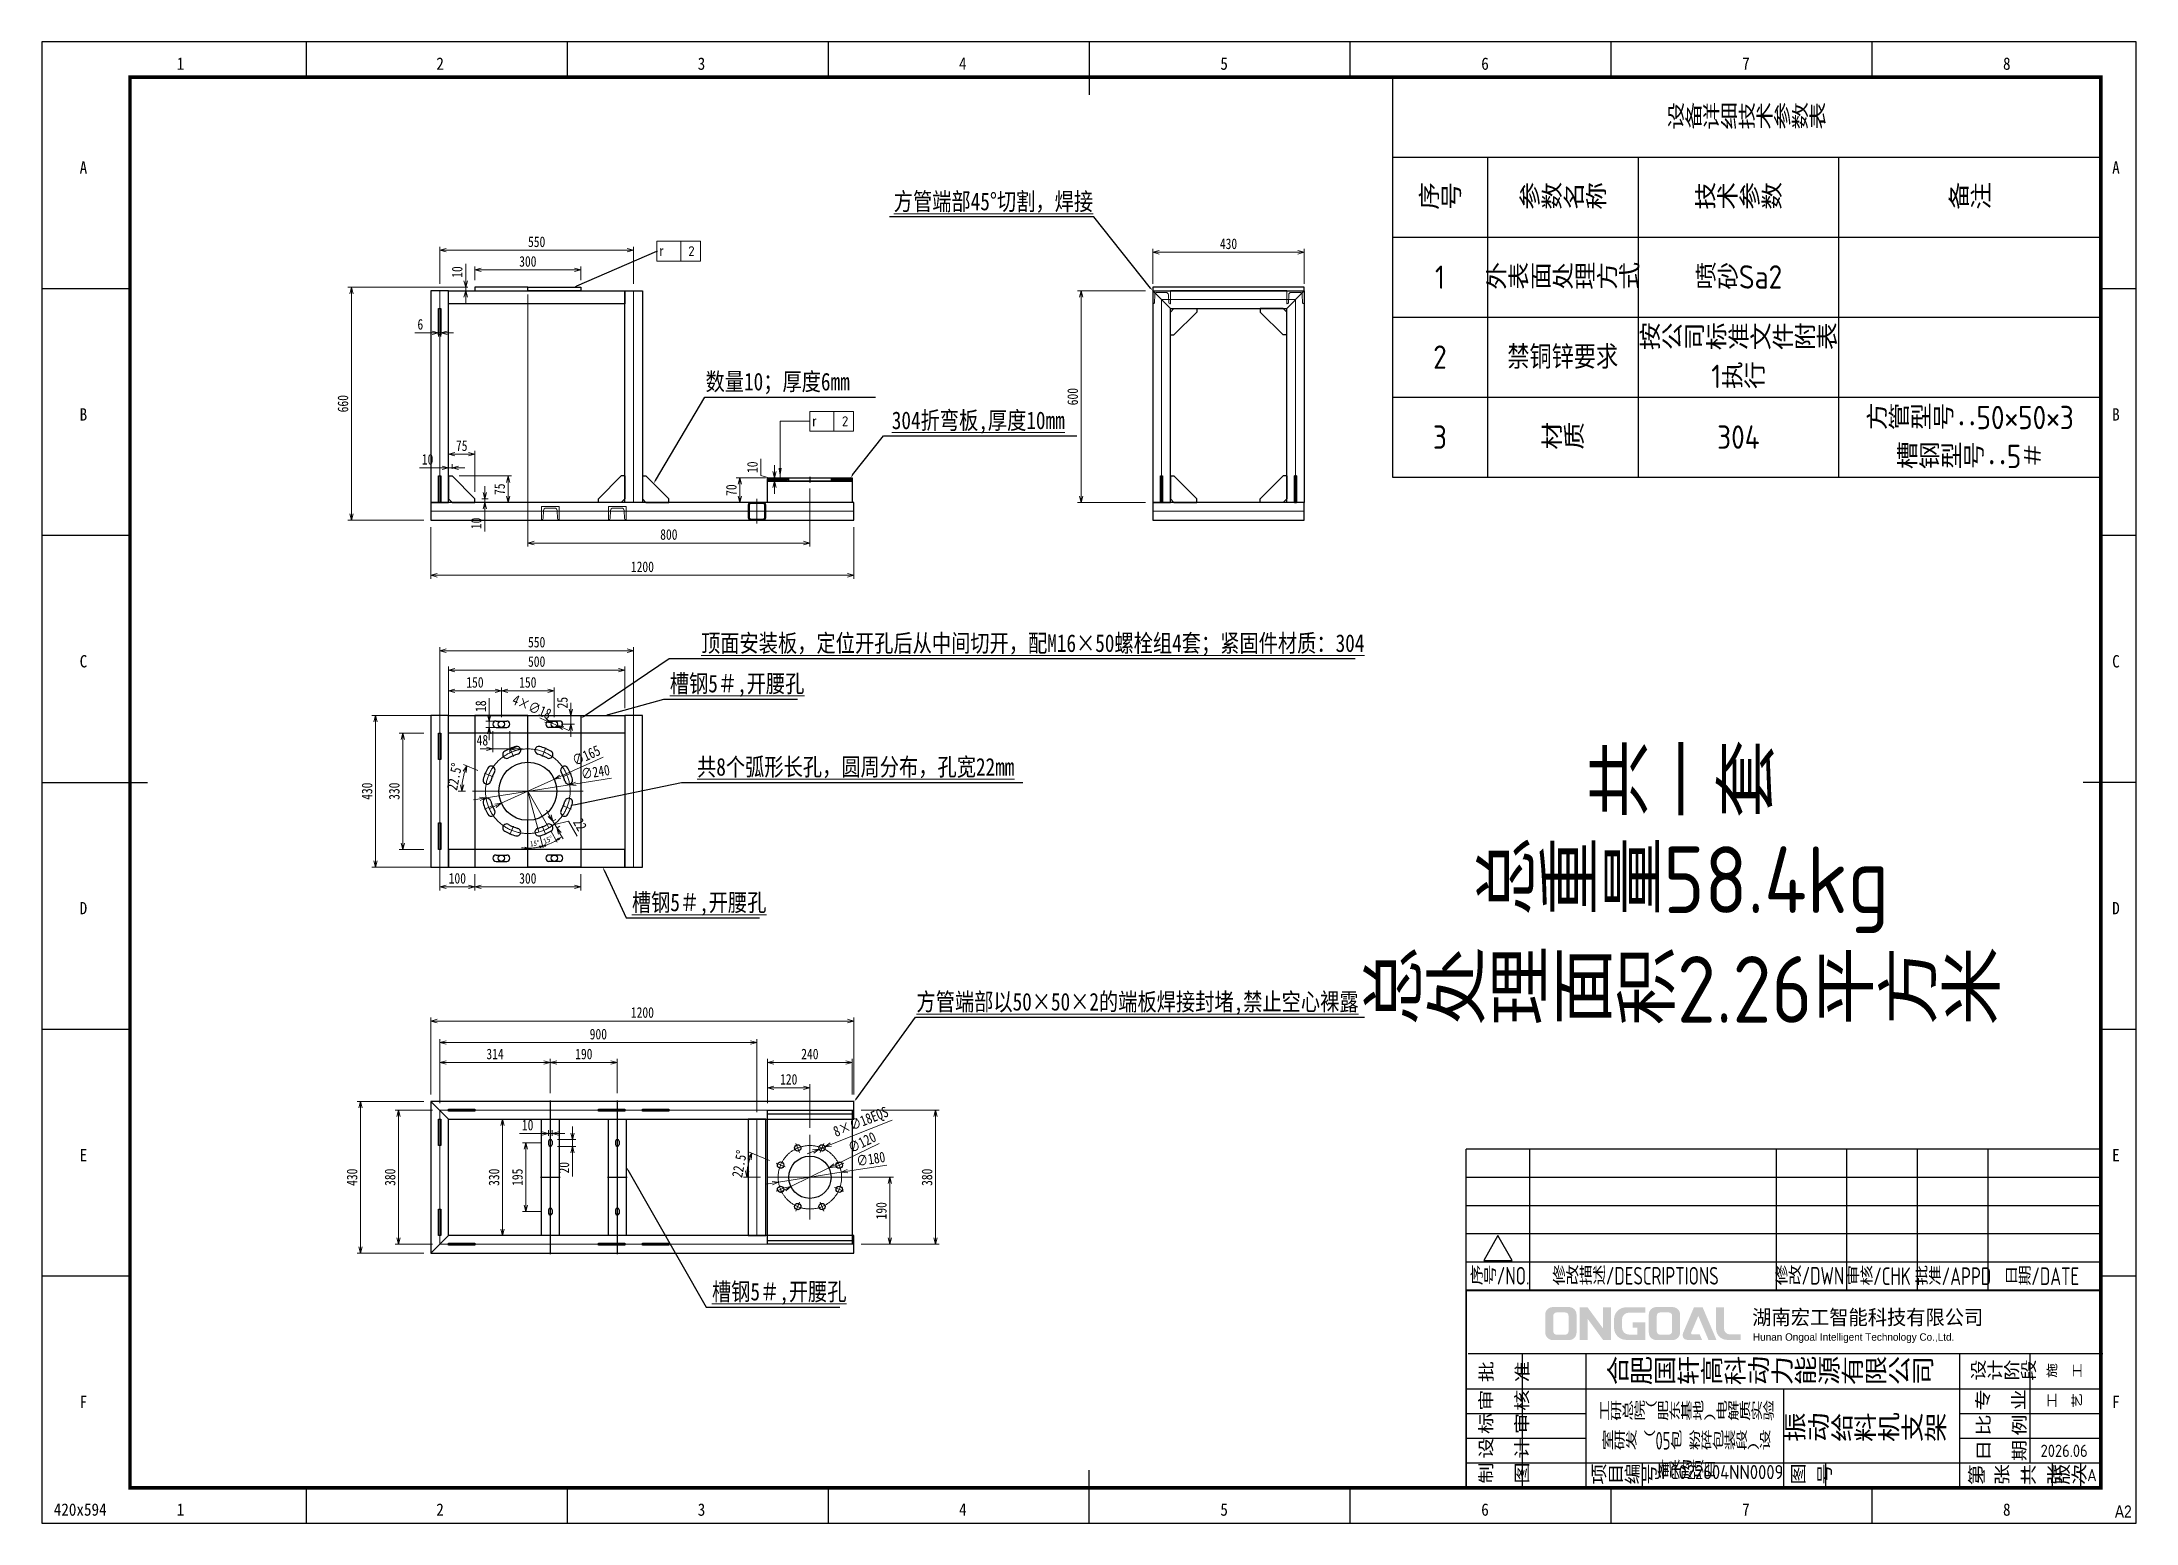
# Model space of a CAD drawing. Header units: millimetres. Extents: x 8637176 to 8643116, y -979721 to -975521.
import ezdxf
from ezdxf import colors
from ezdxf.entities.mleader import LeaderData, LeaderLine
from ezdxf.enums import TextEntityAlignment as Align
from ezdxf.math import Vec2, Vec3

# ---------------------------------------------------------------- set-up
doc = ezdxf.new("R2010")
doc.units = ezdxf.units.MM
doc.header["$LTSCALE"] = 1000
doc.header["$PDSIZE"] = 0.1
for name, pattern in [('CENTER', [2, 1.25, -0.25, 0.25, -0.25]), ('DASH', [0.35, 0.25, -0.1]), ('DASHED2', [4.838009, 3.225339, -1.61267])]:
    doc.linetypes.add(name, pattern=pattern)
for name, color, linetype, lineweight in [('1_中心线', 1, 'CENTER', 9), ('2_虚线', 2, 'DASHED2', 9), ('4_细实线', 3, 'Continuous', 13), ('5_文字线', 2, 'Continuous', 13), ('6文字层', 3, 'Continuous', 13), ('尺寸线层', 3, 'Continuous', 18)]:
    doc.layers.add(name, color=color, linetype=linetype, lineweight=lineweight)
for name, color, linetype in [('3中心线层', 1, 'CENTER'), ('a３.５字', 2, 'Continuous'), ('b５字', 7, 'Continuous'), ('c７字', 7, 'Continuous'), ('修改栏', 3, 'Continuous'), ('图框', 3, 'Continuous'), ('标题栏', 3, 'Continuous')]:
    doc.layers.add(name, color=color, linetype=linetype)
doc.styles.add('3.5号字', font='gbenor.shx', dxfattribs={"height": 3.5, "bigfont": '@1-gbcbig.shx'})
doc.styles.add('5.0号字', font='gbenor.shx', dxfattribs={"width": 0.7, "height": 5, "bigfont": '@1-gbcbig.shx'})
doc.styles.add('7号字', font='gbenor.shx', dxfattribs={"width": 0.7, "height": 7, "bigfont": '@1-gbcbig.shx'})
doc.styles.add('SEACAD_Solid_Edge_ISO', font='seiso.ttf')
doc.styles.add('SEACAD_Solid_Edge_ISO1_Symbols', font='semeci1.ttf')
doc.styles.add('中英合写', font='', dxfattribs={"width": 0.8})
doc.styles.add('图框字体', font='', dxfattribs={"width": 0.8})
doc.styles.add('标题栏（黑体）', font='txt', dxfattribs={"width": 0.8})
doc.styles.get('中英合写').set_extended_font_data('SimSun')
doc.styles.get('图框字体').set_extended_font_data('SimSun')
doc.dimstyles.new('S50', dxfattribs={"dimscale": 50, "dimtxt": 3, "dimasz": 1.8, "dimexe": 1, "dimexo": 2, "dimgap": 0.9, "dimtad": 1, "dimdec": 0, "dimzin": 0, "dimdsep": 46, "dimtxsty": '中英合写', "dimblk": 'OPEN30', "dimcen": 0.09, "dimclrd": 3, "dimclre": 3, "dimclrt": 3, "dimadec": 0, "dimazin": 0, "dimtfac": 1, "dimtdec": 0, "dimtmove": 1, "dimatfit": 3, "dimldrblk": 'ARCHTICK', "dimfxl": 0, "dimtolj": 1, "dimtzin": 0, "dimlwd": -1, "dimlwe": -1, "dimarcsym": 0})

msp = doc.modelspace()

# ---------------------------------------------------------------- texts
at = {"color": 3, "insert": (8641587.1, -979379.3), "char_height": 50, "width": 506.005, "attachment_point": 1, "style": '7号字'}
msp.add_mtext('\\pxsm1,qc;工研总院（肥东基地）电解质实验室研发 （05包 粉碎包装段）设备采购项目', dxfattribs=at)
at = {"layer": '5_文字线', "color": 3, "style": '7号字'}
for s, p in [('共一套', (8641826, -977610)), ('总重量58.4kg', (8641826, -977915.7)), ('总处理面积2.26平方米', (8641826, -978198))]:
    msp.add_text(s, height=189, dxfattribs=at).set_placement(p, align=Align.MIDDLE)
at = {"layer": '5_文字线', "style": '3.5号字'}
msp.add_text('JFC022604NN0009', height=40, dxfattribs=at).set_placement((8641931.8, -979576.5), align=Align.MIDDLE_CENTER)
at = {"layer": 'a３.５字', "style": '3.5号字'}
for s, p in [('施  工', (8642912.2, -979290.3)), ('工  艺', (8642911.9, -979375.1)), ('2026.06', (8642911.5, -979516.1)), ('1', (8642683, -979588.4)), ('1', (8642799.6, -979586.6))]:
    msp.add_text(s, height=35, dxfattribs=at).set_placement(p, align=Align.MIDDLE_CENTER)
msp.add_text('A', height=35, dxfattribs=at).set_placement((8642977, -979567.4), align=Align.TOP_LEFT)
at = {"layer": 'c７字', "color": 3, "style": '7号字'}
for s, p in [('合肥国轩高科动力能源有限公司', (8642077.8, -979288.6)), ('振动给料机支架', (8642347.2, -979448.9))]:
    msp.add_text(s, height=70, dxfattribs=at).set_placement(p, align=Align.MIDDLE)
at = {"layer": '尺寸线层', "color": 2}
for s, style, p in [('r', 'SEACAD_Solid_Edge_ISO1_Symbols', (8638926.8, -976100.4)), ('2', 'SEACAD_Solid_Edge_ISO', (8639008.9, -976100.4)), ('r', 'SEACAD_Solid_Edge_ISO1_Symbols', (8639360.5, -976582.8)), ('2', 'SEACAD_Solid_Edge_ISO', (8639444.7, -976582.8))]:
    msp.add_text(s, height=28, dxfattribs=dict(at, style=style)).set_placement(p, align=Align.TOP_LEFT)

# ---------------------------------------------------------------- blocks, each defined once
blk = doc.blocks.new('*T19826')
at = {"layer": '4_细实线', "color": 0, "linetype": 'ByBlock', "lineweight": -2}
for p, q in [((0, 0), (2009, 0)), ((0, 0), (0, -226.8)), ((2009, 0), (2009, -226.8)), ((0, -226.8), (2009, -226.8)), ((0, -226.8), (0, -453.6)), ((268.9, -226.8), (268.9, -453.6)), ((696.6, -226.8), (696.6, -453.6)), ((1265.1, -226.8), (1265.1, -453.6)), ((2009, -226.8), (2009, -453.6)), ((0, -453.6), (2009, -453.6)), ((0, -453.6), (0, -680.4)), ((268.9, -453.6), (268.9, -680.4)), ((696.6, -453.6), (696.6, -680.4)), ((1265.1, -453.6), (1265.1, -680.4)), ((2009, -453.6), (2009, -680.4)), ((0, -680.4), (2009, -680.4)), ((0, -680.4), (0, -907.2)), ((268.9, -680.4), (268.9, -907.2)), ((696.6, -680.4), (696.6, -907.2)), ((1265.1, -680.4), (1265.1, -907.2)), ((2009, -680.4), (2009, -907.2)), ((0, -907.2), (2009, -907.2)), ((0, -907.2), (0, -1134)), ((268.9, -907.2), (268.9, -1134)), ((696.6, -907.2), (696.6, -1134)), ((1265.1, -907.2), (1265.1, -1134)), ((2009, -907.2), (2009, -1134)), ((0, -1134), (2009, -1134))]:
    blk.add_line(p, q, dxfattribs=at)
at = {"layer": '4_细实线', "color": 0, "insert": (1004.5, -113.4), "char_height": 66.15, "width": 2007.012, "attachment_point": 5, "style": '3.5号字'}
blk.add_mtext('{\\W0.8;\\C2;设备详细技术参数表}', dxfattribs=at)
at = {"layer": '4_细实线', "color": 2, "attachment_point": 5, "style": '3.5号字'}
for s, insert, char_height, width in [('序号', (134.4, -340.2), 66.15, 266.869), ('参数名称', (482.7, -340.2), 66.15, 425.748), ('技术参数', (980.9, -340.2), 66.15, 566.475), ('备注', (1637.1, -340.2), 66.15, 741.911), ('1', (134.4, -567), 66.1, 266.869), ('外表面处理方式', (482.7, -567), 66.15, 425.748), ('喷砂Sa2', (980.9, -567), 66.15, 566.475), ('按公司标准文件附表1执行', (980.9, -793.8), 66.15, 566.475), ('2', (134.4, -793.8), 66.1, 266.869), ('{\\Fgbenor.shx|c168;禁铜锌要求}', (482.7, -793.8), 66.15, 425.748), ('方管型号：50×50×3\\P槽钢型号：5＃', (1637.1, -1020.6), 66.15, 741.911), ('3', (134.4, -1020.6), 66.1, 266.869), ('材质', (482.7, -1020.6), 66.15, 425.748), ('304', (980.9, -1020.6), 66.15, 566.475)]:
    blk.add_mtext(s, dxfattribs=dict(at, insert=insert, char_height=char_height, width=width))
blk = doc.blocks.new('_Open30')
at = {"color": 0, "linetype": 'ByBlock', "lineweight": -2}
for p, q in [((-1, 0.2679), (0, 0)), ((0, 0), (-1, -0.2679)), ((0, 0), (-1, 0))]:
    blk.add_line(p, q, dxfattribs=at)
blk = doc.blocks.new('*D20449')
at = {"layer": 'Defpoints', "color": 0}
for p in [(8638854, -976112), (8638304, -976227), (8638854, -976227)]:
    blk.add_point(p, dxfattribs=at)
at = {"layer": '尺寸线层', "color": 3}
for p, q in [((8638304, -976207), (8638304, -976102)), ((8638322, -976112), (8638836, -976112)), ((8638854, -976207), (8638854, -976102))]:
    blk.add_line(p, q, dxfattribs=at)
at = {"layer": '尺寸线层', "color": 3, "linetype": 'ByBlock', "xscale": 18, "yscale": 18, "zscale": 18, "rotation": 180}
blk.add_blockref('_Open30', (8638304, -976112), dxfattribs=at)
at = {"layer": '尺寸线层', "color": 3, "linetype": 'ByBlock', "xscale": 18, "yscale": 18, "zscale": 18}
blk.add_blockref('_Open30', (8638854, -976112), dxfattribs=at)
at = {"layer": '尺寸线层', "color": 3, "insert": (8638579, -976088), "char_height": 30, "attachment_point": 5, "style": '中英合写'}
blk.add_mtext('\\A1;550', dxfattribs=at)
blk = doc.blocks.new('_ArchTick')
at = {"color": 0, "linetype": 'ByBlock', "const_width": 0.4}
blk.add_lwpolyline([(-0.5, -0.5), (0.5, 0.5)], dxfattribs=at)
blk = doc.blocks.new('*D20452')
at = {"layer": '6文字层', "color": 3}
for p, q in [((8638304, -978455.5), (8638304, -978405.1)), ((8638322, -978415.1), (8638599.8, -978415.1)), ((8638617.8, -978502.5), (8638617.8, -978405.1))]:
    blk.add_line(p, q, dxfattribs=at)
at = {"layer": 'Defpoints', "color": 0}
for p in [(8638617.8, -978415.1), (8638304, -978475.5), (8638617.8, -978522.5)]:
    blk.add_point(p, dxfattribs=at)
at = {"layer": '6文字层', "color": 3, "linetype": 'ByBlock', "xscale": 18, "yscale": 18, "zscale": 18, "rotation": 180}
blk.add_blockref('_Open30', (8638304, -978415.1), dxfattribs=at)
at = {"layer": '6文字层', "color": 3, "linetype": 'ByBlock', "xscale": 18, "yscale": 18, "zscale": 18}
blk.add_blockref('_Open30', (8638617.8, -978415.1), dxfattribs=at)
at = {"layer": '6文字层', "color": 3, "insert": (8638460.9, -978391.1), "char_height": 30, "attachment_point": 5, "style": '中英合写'}
blk.add_mtext('\\A1;314', dxfattribs=at)
blk = doc.blocks.new('*D20453')
at = {"layer": '6文字层', "color": 3}
for p, q in [((8638617.8, -978502.5), (8638617.8, -978405.1)), ((8638635.8, -978415.1), (8638789.8, -978415.1)), ((8638807.8, -978502.5), (8638807.8, -978405.1))]:
    blk.add_line(p, q, dxfattribs=at)
at = {"layer": 'Defpoints', "color": 0}
for p in [(8638807.8, -978415.1), (8638617.8, -978522.5), (8638807.8, -978522.5)]:
    blk.add_point(p, dxfattribs=at)
at = {"layer": '6文字层', "color": 3, "linetype": 'ByBlock', "xscale": 18, "yscale": 18, "zscale": 18, "rotation": 180}
blk.add_blockref('_Open30', (8638617.8, -978415.1), dxfattribs=at)
at = {"layer": '6文字层', "color": 3, "linetype": 'ByBlock', "xscale": 18, "yscale": 18, "zscale": 18}
blk.add_blockref('_Open30', (8638807.8, -978415.1), dxfattribs=at)
at = {"layer": '6文字层', "color": 3, "insert": (8638712.8, -978391.1), "char_height": 30, "attachment_point": 5, "style": '中英合写'}
blk.add_mtext('\\A1;190', dxfattribs=at)
blk = doc.blocks.new('*D20455')
at = {"layer": '6文字层', "color": 3}
for p, q in [((8638592.8, -978643), (8638538.6, -978643)), ((8638548.6, -978661), (8638548.6, -978820)), ((8638592.8, -978838), (8638538.6, -978838))]:
    blk.add_line(p, q, dxfattribs=at)
at = {"layer": 'Defpoints', "color": 0}
for p in [(8638612.8, -978643), (8638548.6, -978838), (8638612.8, -978838)]:
    blk.add_point(p, dxfattribs=at)
at = {"layer": '6文字层', "color": 3, "linetype": 'ByBlock', "xscale": 18, "yscale": 18, "zscale": 18}
for p, rotation in [((8638548.6, -978643), 90), ((8638548.6, -978838), 270)]:
    blk.add_blockref('_Open30', p, dxfattribs=dict(at, rotation=rotation))
at = {"layer": '6文字层', "color": 3, "insert": (8638524.6, -978740.5), "char_height": 30, "attachment_point": 5, "rotation": 90, "style": '中英合写'}
blk.add_mtext('\\A1;195', dxfattribs=at)
blk = doc.blocks.new('*D20456')
at = {"layer": 'Defpoints', "color": 0}
for p in [(8638854, -977247.3), (8638304, -977455.8), (8638854, -977455.8)]:
    blk.add_point(p, dxfattribs=at)
at = {"layer": '尺寸线层', "color": 3}
for p, q in [((8638304, -977435.8), (8638304, -977237.3)), ((8638322, -977247.3), (8638836, -977247.3)), ((8638854, -977435.8), (8638854, -977237.3))]:
    blk.add_line(p, q, dxfattribs=at)
at = {"layer": '尺寸线层', "color": 3, "linetype": 'ByBlock', "xscale": 18, "yscale": 18, "zscale": 18, "rotation": 180}
blk.add_blockref('_Open30', (8638304, -977247.3), dxfattribs=at)
at = {"layer": '尺寸线层', "color": 3, "linetype": 'ByBlock', "xscale": 18, "yscale": 18, "zscale": 18}
blk.add_blockref('_Open30', (8638854, -977247.3), dxfattribs=at)
at = {"layer": '尺寸线层', "color": 3, "insert": (8638579, -977223.3), "char_height": 30, "attachment_point": 5, "style": '中英合写'}
blk.add_mtext('\\A1;550', dxfattribs=at)
blk = doc.blocks.new('*D20458')
at = {"layer": 'Defpoints', "color": 0}
for p in [(8638629.2, -977611.8), (8638478.8, -977679.8)]:
    blk.add_point(p, dxfattribs=at)
at = {"layer": '尺寸线层', "color": 3}
for p, q in [((8638645.6, -977604.4), (8638767.5, -977549.3)), ((8638478.8, -977679.8), (8638629.2, -977611.8)), ((8638462.4, -977687.2), (8638446, -977694.6))]:
    blk.add_line(p, q, dxfattribs=at)
at = {"layer": '尺寸线层', "color": 3, "linetype": 'ByBlock', "xscale": 18, "yscale": 18, "zscale": 18}
for p, rotation in [((8638629.2, -977611.8), 204.3248072662623), ((8638478.8, -977679.8), 24.32480726626234)]:
    blk.add_blockref('_Open30', p, dxfattribs=dict(at, rotation=rotation))
at = {"layer": '尺寸线层', "color": 3, "insert": (8638719.6, -977544.5), "char_height": 30, "attachment_point": 5, "rotation": 24.32481, "style": '中英合写'}
blk.add_mtext('\\A1;∅165', dxfattribs=at)
blk = doc.blocks.new('*D20459')
at = {"layer": 'Defpoints', "color": 0}
for p in [(8638435.5, -977664.4), (8638672.6, -977627.3)]:
    blk.add_point(p, dxfattribs=at)
at = {"layer": '尺寸线层', "color": 3}
for p, q in [((8638435.5, -977664.4), (8638672.6, -977627.3)), ((8638791, -977608.7), (8638690.4, -977624.5)), ((8638417.7, -977667.2), (8638399.9, -977669.9))]:
    blk.add_line(p, q, dxfattribs=at)
at = {"layer": '尺寸线层', "color": 3, "linetype": 'ByBlock', "xscale": 18, "yscale": 18, "zscale": 18}
for p, rotation in [((8638435.5, -977664.4), 8.894819521669422), ((8638672.6, -977627.3), 188.8948195216694)]:
    blk.add_blockref('_Open30', p, dxfattribs=dict(at, rotation=rotation))
at = {"layer": '尺寸线层', "color": 3, "insert": (8638745.8, -977591.4), "char_height": 30, "attachment_point": 5, "rotation": 8.89482, "style": '中英合写'}
blk.add_mtext('\\A1;∅240', dxfattribs=at)
blk = doc.blocks.new('*D20460')
at = {"layer": 'Defpoints', "color": 0}
for p in [(8638431, -977594.8), (8638455.3, -977604.9), (8638368.3, -977621.4), (8638397.3, -977645.8), (8638710.8, -977645.8)]:
    blk.add_point(p, dxfattribs=at)
at = {"layer": '尺寸线层', "color": 3}
for p, q in [((8638412.5, -977587.2), (8638371.7, -977570.3)), ((8638377.3, -977645.8), (8638356.7, -977645.8))]:
    blk.add_line(p, q, dxfattribs=at)
blk.add_arc((8638554, -977645.8), 187.3, 163.00751, 174.49249, dxfattribs=at)
at = {"layer": '尺寸线层', "color": 3, "linetype": 'ByBlock', "xscale": 18, "yscale": 18, "zscale": 18}
for p, rotation in [((8638381, -977574.1), 70.25375523230733), ((8638366.7, -977645.8), 267.2462447678178)]:
    blk.add_blockref('_Open30', p, dxfattribs=dict(at, rotation=rotation))
at = {"layer": '尺寸线层', "color": 3, "insert": (8638346, -977604.4), "char_height": 30, "attachment_point": 5, "rotation": 78.75, "style": '中英合写'}
blk.add_mtext('\\A1;22.5%%d', dxfattribs=at)
blk = doc.blocks.new('*D20467')
at = {"layer": '6文字层', "color": 3}
for p, q in [((8638597.8, -978575.5), (8638472.2, -978575.5)), ((8638482.2, -978887.5), (8638482.2, -978593.5)), ((8638597.8, -978905.5), (8638472.2, -978905.5))]:
    blk.add_line(p, q, dxfattribs=at)
at = {"layer": 'Defpoints', "color": 0}
for p in [(8638482.2, -978575.5), (8638617.8, -978575.5), (8638617.8, -978905.5)]:
    blk.add_point(p, dxfattribs=at)
at = {"layer": '6文字层', "color": 3, "linetype": 'ByBlock', "xscale": 18, "yscale": 18, "zscale": 18}
for p, rotation in [((8638482.2, -978575.5), 90), ((8638482.2, -978905.5), 270)]:
    blk.add_blockref('_Open30', p, dxfattribs=dict(at, rotation=rotation))
at = {"layer": '6文字层', "color": 3, "insert": (8638458.2, -978740.5), "char_height": 30, "attachment_point": 5, "rotation": 90, "style": '中英合写'}
blk.add_mtext('\\A1;330', dxfattribs=at)
blk = doc.blocks.new('*D20469')
at = {"layer": 'Defpoints', "color": 0}
for p in [(8639407.9, -978714.2), (8639300.1, -978766.9)]:
    blk.add_point(p, dxfattribs=at)
at = {"layer": '尺寸线层', "color": 3}
for p, q in [((8639424.1, -978706.3), (8639550.2, -978644.7)), ((8639300.1, -978766.9), (8639407.9, -978714.2)), ((8639283.9, -978774.8), (8639267.8, -978782.7))]:
    blk.add_line(p, q, dxfattribs=at)
at = {"layer": '尺寸线层', "color": 3, "linetype": 'ByBlock', "xscale": 18, "yscale": 18, "zscale": 18}
for p, rotation in [((8639407.9, -978714.2), 206.0336914400321), ((8639300.1, -978766.9), 26.0336914400321)]:
    blk.add_blockref('_Open30', p, dxfattribs=dict(at, rotation=rotation))
at = {"layer": '尺寸线层', "color": 3, "insert": (8639502, -978641.5), "char_height": 30, "attachment_point": 5, "rotation": 26.03369, "style": '中英合写'}
blk.add_mtext('\\A1;∅120', dxfattribs=at)
blk = doc.blocks.new('*D20470')
at = {"layer": 'Defpoints', "color": 0}
for p in [(8639442.9, -978726.4), (8639265.1, -978754.7)]:
    blk.add_point(p, dxfattribs=at)
at = {"layer": '尺寸线层', "color": 3}
for p, q in [((8639265.1, -978754.7), (8639442.9, -978726.4)), ((8639460.7, -978723.6), (8639572.1, -978705.9)), ((8639247.4, -978757.5), (8639229.6, -978760.3))]:
    blk.add_line(p, q, dxfattribs=at)
at = {"layer": '尺寸线层', "color": 3, "linetype": 'ByBlock', "xscale": 18, "yscale": 18, "zscale": 18}
for p, rotation in [((8639442.9, -978726.4), 189.0318976017394), ((8639265.1, -978754.7), 9.031897601739416)]:
    blk.add_blockref('_Open30', p, dxfattribs=dict(at, rotation=rotation))
at = {"layer": '尺寸线层', "color": 3, "insert": (8639526.9, -978688.7), "char_height": 30, "attachment_point": 5, "rotation": 9.0319, "style": '中英合写'}
blk.add_mtext('\\A1;∅180', dxfattribs=at)
blk = doc.blocks.new('*D20472')
at = {"layer": 'Defpoints', "color": 0}
for p in [(8639380.1, -978660.7), (8639396.8, -978654.1)]:
    blk.add_point(p, dxfattribs=at)
at = {"layer": '尺寸线层', "color": 3}
for p, q in [((8639587.5, -978578.8), (8639413.6, -978647.5)), ((8639363.3, -978667.3), (8639346.6, -978673.9)), ((8639380.1, -978660.7), (8639396.8, -978654.1))]:
    blk.add_line(p, q, dxfattribs=at)
at = {"layer": '尺寸线层', "color": 3, "linetype": 'ByBlock', "xscale": 18, "yscale": 18, "zscale": 18}
for p, rotation in [((8639380.1, -978660.7), 21.53375261358642), ((8639396.8, -978654.1), 201.5337526135864)]:
    blk.add_blockref('_Open30', p, dxfattribs=dict(at, rotation=rotation))
at = {"layer": '尺寸线层', "color": 3, "insert": (8639499.5, -978586), "char_height": 30, "attachment_point": 5, "rotation": 21.53375, "style": '中英合写'}
blk.add_mtext('\\A1;{8×∅18EQS}{}{\\H0.7x;}}{}}{}', dxfattribs=at)
blk = doc.blocks.new('*D20473')
at = {"layer": 'Defpoints', "color": 0}
for p in [(8639181.5, -978694.3), (8639257.9, -978700.7), (8639283.8, -978711.4), (8639234, -978740.5), (8639474, -978740.5)]:
    blk.add_point(p, dxfattribs=at)
at = {"layer": '尺寸线层', "color": 3}
for p, q in [((8639239.5, -978693.1), (8639179.8, -978668.4)), ((8639214, -978740.5), (8639165.4, -978740.5))]:
    blk.add_line(p, q, dxfattribs=at)
blk.add_arc((8639354, -978740.5), 178.6, 163.2776, 174.2224, dxfattribs=at)
at = {"layer": '尺寸线层', "color": 3, "linetype": 'ByBlock', "xscale": 18, "yscale": 18, "zscale": 18}
for p, rotation in [((8639189, -978672.2), 70.38880204348605), ((8639175.4, -978740.5), 267.1111979574606)]:
    blk.add_blockref('_Open30', p, dxfattribs=dict(at, rotation=rotation))
at = {"layer": '尺寸线层', "color": 3, "insert": (8639154.3, -978702.3), "char_height": 30, "attachment_point": 5, "rotation": 79.1621, "style": '中英合写'}
blk.add_mtext('\\A1;22.5%%d', dxfattribs=at)
blk = doc.blocks.new('*D20476')
at = {"layer": 'Defpoints', "color": 0}
for p in [(8638301, -976333.1), (8638301, -976346.1), (8638307, -976329.9)]:
    blk.add_point(p, dxfattribs=at)
at = {"layer": '尺寸线层', "color": 3}
for p, q in [((8638283, -976346.1), (8638233.2, -976346.1)), ((8638307, -976346.1), (8638301, -976346.1)), ((8638301, -976353.1), (8638301, -976356.1)), ((8638307, -976349.9), (8638307, -976356.1)), ((8638325, -976346.1), (8638343, -976346.1))]:
    blk.add_line(p, q, dxfattribs=at)
at = {"layer": '尺寸线层', "color": 3, "linetype": 'ByBlock', "xscale": 18, "yscale": 18, "zscale": 18}
blk.add_blockref('_Open30', (8638301, -976346.1), dxfattribs=at)
at = {"layer": '尺寸线层', "color": 3, "linetype": 'ByBlock', "xscale": 18, "yscale": 18, "zscale": 18, "rotation": 180}
blk.add_blockref('_Open30', (8638307, -976346.1), dxfattribs=at)
at = {"layer": '尺寸线层', "color": 3, "insert": (8638249.1, -976322.1), "char_height": 30, "attachment_point": 5, "style": '中英合写'}
blk.add_mtext('\\A1;6', dxfattribs=at)
blk = doc.blocks.new('*D20479')
at = {"layer": 'Defpoints', "color": 0}
for p in [(8640123.5, -976227), (8640326.4, -976227), (8640326.4, -976827)]:
    blk.add_point(p, dxfattribs=at)
at = {"layer": '尺寸线层', "color": 3}
for p, q in [((8640306.4, -976227), (8640113.5, -976227)), ((8640123.5, -976809), (8640123.5, -976245)), ((8640306.4, -976827), (8640113.5, -976827))]:
    blk.add_line(p, q, dxfattribs=at)
at = {"layer": '尺寸线层', "color": 3, "linetype": 'ByBlock', "xscale": 18, "yscale": 18, "zscale": 18}
for p, rotation in [((8640123.5, -976227), 90), ((8640123.5, -976827), 270)]:
    blk.add_blockref('_Open30', p, dxfattribs=dict(at, rotation=rotation))
at = {"layer": '尺寸线层', "color": 3, "insert": (8640099.5, -976527), "char_height": 30, "attachment_point": 5, "rotation": 90, "style": '中英合写'}
blk.add_mtext('\\A1;600', dxfattribs=at)
blk = doc.blocks.new('*D20480')
at = {"layer": 'Defpoints', "color": 0}
for p in [(8638404, -976690.2), (8638329, -976752), (8638404, -976817)]:
    blk.add_point(p, dxfattribs=at)
at = {"layer": '尺寸线层', "color": 3}
for p, q in [((8638329, -976732), (8638329, -976680.2)), ((8638347, -976690.2), (8638386, -976690.2)), ((8638404, -976797), (8638404, -976680.2))]:
    blk.add_line(p, q, dxfattribs=at)
at = {"layer": '尺寸线层', "color": 3, "linetype": 'ByBlock', "xscale": 18, "yscale": 18, "zscale": 18, "rotation": 180}
blk.add_blockref('_Open30', (8638329, -976690.2), dxfattribs=at)
at = {"layer": '尺寸线层', "color": 3, "linetype": 'ByBlock', "xscale": 18, "yscale": 18, "zscale": 18}
blk.add_blockref('_Open30', (8638404, -976690.2), dxfattribs=at)
at = {"layer": '尺寸线层', "color": 3, "insert": (8638366.5, -976666.2), "char_height": 30, "attachment_point": 5, "style": '中英合写'}
blk.add_mtext('\\A1;75', dxfattribs=at)
blk = doc.blocks.new('*D20481')
at = {"layer": 'Defpoints', "color": 0}
for p in [(8638329, -976752), (8638339, -976728.9), (8638339, -976752)]:
    blk.add_point(p, dxfattribs=at)
at = {"layer": '尺寸线层', "color": 3}
for p, q in [((8638311, -976728.9), (8638246.3, -976728.9)), ((8638329, -976732), (8638329, -976718.9)), ((8638329, -976728.9), (8638339, -976728.9)), ((8638339, -976732), (8638339, -976718.9)), ((8638357, -976728.9), (8638375, -976728.9))]:
    blk.add_line(p, q, dxfattribs=at)
at = {"layer": '尺寸线层', "color": 3, "linetype": 'ByBlock', "xscale": 18, "yscale": 18, "zscale": 18}
blk.add_blockref('_Open30', (8638329, -976728.9), dxfattribs=at)
at = {"layer": '尺寸线层', "color": 3, "linetype": 'ByBlock', "xscale": 18, "yscale": 18, "zscale": 18, "rotation": 180}
blk.add_blockref('_Open30', (8638339, -976728.9), dxfattribs=at)
at = {"layer": '尺寸线层', "color": 3, "insert": (8638269.7, -976704.9), "char_height": 30, "attachment_point": 5, "style": '中英合写'}
blk.add_mtext('\\A1;10', dxfattribs=at)
blk = doc.blocks.new('*D20482')
at = {"layer": 'Defpoints', "color": 0}
for p in [(8638339, -976752), (8638404, -976827), (8638498.1, -976827)]:
    blk.add_point(p, dxfattribs=at)
at = {"layer": '尺寸线层', "color": 3}
for p, q in [((8638359, -976752), (8638508.1, -976752)), ((8638498.1, -976770), (8638498.1, -976809)), ((8638424, -976827), (8638508.1, -976827))]:
    blk.add_line(p, q, dxfattribs=at)
at = {"layer": '尺寸线层', "color": 3, "linetype": 'ByBlock', "xscale": 18, "yscale": 18, "zscale": 18}
for p, rotation in [((8638498.1, -976752), 90), ((8638498.1, -976827), 270)]:
    blk.add_blockref('_Open30', p, dxfattribs=dict(at, rotation=rotation))
at = {"layer": '尺寸线层', "color": 3, "insert": (8638474.1, -976789.5), "char_height": 30, "attachment_point": 5, "rotation": 90, "style": '中英合写'}
blk.add_mtext('\\A1;75', dxfattribs=at)
blk = doc.blocks.new('*D20483')
at = {"layer": 'Defpoints', "color": 0}
for p in [(8638404, -976817), (8638404, -976827), (8638431.8, -976817)]:
    blk.add_point(p, dxfattribs=at)
at = {"layer": '尺寸线层', "color": 3}
for p, q in [((8638424, -976817), (8638441.8, -976817)), ((8638424, -976827), (8638441.8, -976827)), ((8638431.8, -976799), (8638431.8, -976781)), ((8638431.8, -976827), (8638431.8, -976817)), ((8638431.8, -976845), (8638431.8, -976909.7))]:
    blk.add_line(p, q, dxfattribs=at)
at = {"layer": '尺寸线层', "color": 3, "linetype": 'ByBlock', "xscale": 18, "yscale": 18, "zscale": 18}
for p, rotation in [((8638431.8, -976817), 270), ((8638431.8, -976827), 90)]:
    blk.add_blockref('_Open30', p, dxfattribs=dict(at, rotation=rotation))
at = {"layer": '尺寸线层', "color": 3, "insert": (8638407.8, -976886.4), "char_height": 30, "attachment_point": 5, "rotation": 90, "style": '中英合写'}
blk.add_mtext('\\A1;10', dxfattribs=at)
blk = doc.blocks.new('*D20488')
at = {"layer": 'Defpoints', "color": 0}
for p in [(8638377.7, -976227), (8638404, -976217), (8638404, -976227)]:
    blk.add_point(p, dxfattribs=at)
at = {"layer": '尺寸线层', "color": 3}
for p, q in [((8638377.7, -976217), (8638377.7, -976150.2)), ((8638384, -976217), (8638367.7, -976217)), ((8638384, -976227), (8638367.7, -976227)), ((8638377.7, -976217), (8638377.7, -976227)), ((8638377.7, -976245), (8638377.7, -976263))]:
    blk.add_line(p, q, dxfattribs=at)
at = {"layer": '尺寸线层', "color": 3, "linetype": 'ByBlock', "xscale": 18, "yscale": 18, "zscale": 18}
for p, rotation in [((8638377.7, -976217), 270), ((8638377.7, -976227), 90)]:
    blk.add_blockref('_Open30', p, dxfattribs=dict(at, rotation=rotation))
at = {"layer": '尺寸线层', "color": 3, "insert": (8638353.7, -976173.6), "char_height": 30, "attachment_point": 5, "rotation": 90, "style": '中英合写'}
blk.add_mtext('\\A1;10', dxfattribs=at)
blk = doc.blocks.new('*D20725')
at = {"layer": 'Defpoints', "color": 0}
for p in [(8638612.8, -978643), (8638622.8, -978616.6), (8638622.8, -978643)]:
    blk.add_point(p, dxfattribs=at)
at = {"layer": '尺寸线层', "color": 3}
for p, q in [((8638612.8, -978623), (8638612.8, -978606.6)), ((8638622.8, -978623), (8638622.8, -978606.6)), ((8638594.8, -978616.6), (8638530.1, -978616.6)), ((8638612.8, -978616.6), (8638622.8, -978616.6)), ((8638640.8, -978616.6), (8638658.8, -978616.6))]:
    blk.add_line(p, q, dxfattribs=at)
at = {"layer": '尺寸线层', "color": 3, "linetype": 'ByBlock', "xscale": 18, "yscale": 18, "zscale": 18}
blk.add_blockref('_Open30', (8638612.8, -978616.6), dxfattribs=at)
at = {"layer": '尺寸线层', "color": 3, "linetype": 'ByBlock', "xscale": 18, "yscale": 18, "zscale": 18, "rotation": 180}
blk.add_blockref('_Open30', (8638622.8, -978616.6), dxfattribs=at)
at = {"layer": '尺寸线层', "color": 3, "insert": (8638553.5, -978592.6), "char_height": 30, "attachment_point": 5, "style": '中英合写'}
blk.add_mtext('\\A1;10', dxfattribs=at)
blk = doc.blocks.new('*D20726')
at = {"layer": 'Defpoints', "color": 0}
for p in [(8638617.8, -978633), (8638617.8, -978653), (8638680.4, -978653)]:
    blk.add_point(p, dxfattribs=at)
at = {"layer": '尺寸线层', "color": 3}
for p, q in [((8638680.4, -978615), (8638680.4, -978597)), ((8638637.8, -978633), (8638690.4, -978633)), ((8638637.8, -978653), (8638690.4, -978653)), ((8638680.4, -978633), (8638680.4, -978653)), ((8638680.4, -978671), (8638680.4, -978737.9))]:
    blk.add_line(p, q, dxfattribs=at)
at = {"layer": '尺寸线层', "color": 3, "linetype": 'ByBlock', "xscale": 18, "yscale": 18, "zscale": 18}
for p, rotation in [((8638680.4, -978633), 270), ((8638680.4, -978653), 90)]:
    blk.add_blockref('_Open30', p, dxfattribs=dict(at, rotation=rotation))
at = {"layer": '尺寸线层', "color": 3, "insert": (8638656.4, -978713.5), "char_height": 30, "attachment_point": 5, "rotation": 90, "style": '中英合写'}
blk.add_mtext('\\A1;20', dxfattribs=at)
blk = doc.blocks.new('*D20731')
at = {"layer": 'Defpoints', "color": 0}
for p in [(8638279, -976877), (8639479, -976877), (8639479, -977033.6)]:
    blk.add_point(p, dxfattribs=at)
at = {"layer": '尺寸线层', "color": 3}
for p, q in [((8638279, -976897), (8638279, -977043.6)), ((8639479, -976897), (8639479, -977043.6)), ((8638297, -977033.6), (8639461, -977033.6))]:
    blk.add_line(p, q, dxfattribs=at)
at = {"layer": '尺寸线层', "color": 3, "linetype": 'ByBlock', "xscale": 18, "yscale": 18, "zscale": 18, "rotation": 180}
blk.add_blockref('_Open30', (8638279, -977033.6), dxfattribs=at)
at = {"layer": '尺寸线层', "color": 3, "linetype": 'ByBlock', "xscale": 18, "yscale": 18, "zscale": 18}
blk.add_blockref('_Open30', (8639479, -977033.6), dxfattribs=at)
at = {"layer": '尺寸线层', "color": 3, "insert": (8638879, -977009.6), "char_height": 30, "attachment_point": 5, "style": '中英合写'}
blk.add_mtext('\\A1;1200', dxfattribs=at)
blk = doc.blocks.new('*D20732')
at = {"layer": '6文字层', "color": 3}
for p, q in [((8638279, -978505.5), (8638279, -978287.4)), ((8638297, -978297.4), (8639461, -978297.4)), ((8639479, -978505.5), (8639479, -978287.4))]:
    blk.add_line(p, q, dxfattribs=at)
at = {"layer": 'Defpoints', "color": 0}
for p in [(8639479, -978297.4), (8638279, -978525.5), (8639479, -978525.5)]:
    blk.add_point(p, dxfattribs=at)
at = {"layer": '6文字层', "color": 3, "linetype": 'ByBlock', "xscale": 18, "yscale": 18, "zscale": 18, "rotation": 180}
blk.add_blockref('_Open30', (8638279, -978297.4), dxfattribs=at)
at = {"layer": '6文字层', "color": 3, "linetype": 'ByBlock', "xscale": 18, "yscale": 18, "zscale": 18}
blk.add_blockref('_Open30', (8639479, -978297.4), dxfattribs=at)
at = {"layer": '6文字层', "color": 3, "insert": (8638879, -978273.4), "char_height": 30, "attachment_point": 5, "style": '中英合写'}
blk.add_mtext('\\A1;1200', dxfattribs=at)
blk = doc.blocks.new('*D20733')
at = {"layer": 'Defpoints', "color": 0}
for p in [(8638053.7, -976217), (8638404, -976217), (8638279, -976877)]:
    blk.add_point(p, dxfattribs=at)
at = {"layer": '尺寸线层', "color": 3}
for p, q in [((8638384, -976217), (8638043.7, -976217)), ((8638053.7, -976859), (8638053.7, -976235)), ((8638259, -976877), (8638043.7, -976877))]:
    blk.add_line(p, q, dxfattribs=at)
at = {"layer": '尺寸线层', "color": 3, "linetype": 'ByBlock', "xscale": 18, "yscale": 18, "zscale": 18}
for p, rotation in [((8638053.7, -976217), 90), ((8638053.7, -976877), 270)]:
    blk.add_blockref('_Open30', p, dxfattribs=dict(at, rotation=rotation))
at = {"layer": '尺寸线层', "color": 3, "insert": (8638029.7, -976547), "char_height": 30, "attachment_point": 5, "rotation": 90, "style": '中英合写'}
blk.add_mtext('\\A1;660', dxfattribs=at)
blk = doc.blocks.new('*D20757')
at = {"layer": 'Defpoints', "color": 0}
for p in [(8638704, -976167.7), (8638404, -976217), (8638704, -976217)]:
    blk.add_point(p, dxfattribs=at)
at = {"layer": '尺寸线层', "color": 3}
for p, q in [((8638404, -976197), (8638404, -976157.7)), ((8638422, -976167.7), (8638686, -976167.7)), ((8638704, -976197), (8638704, -976157.7))]:
    blk.add_line(p, q, dxfattribs=at)
at = {"layer": '尺寸线层', "color": 3, "linetype": 'ByBlock', "xscale": 18, "yscale": 18, "zscale": 18, "rotation": 180}
blk.add_blockref('_Open30', (8638404, -976167.7), dxfattribs=at)
at = {"layer": '尺寸线层', "color": 3, "linetype": 'ByBlock', "xscale": 18, "yscale": 18, "zscale": 18}
blk.add_blockref('_Open30', (8638704, -976167.7), dxfattribs=at)
at = {"layer": '尺寸线层', "color": 3, "insert": (8638554, -976143.7), "char_height": 30, "attachment_point": 5, "style": '中英合写'}
blk.add_mtext('\\A1;300', dxfattribs=at)
blk = doc.blocks.new('*D20759')
at = {"layer": '6文字层', "color": 3}
for p, q in [((8638304, -978530.5), (8638304, -978348.7)), ((8639186, -978358.7), (8638322, -978358.7)), ((8639204, -978555.5), (8639204, -978348.7))]:
    blk.add_line(p, q, dxfattribs=at)
at = {"layer": 'Defpoints', "color": 0}
for p in [(8638304, -978358.7), (8638304, -978550.5), (8639204, -978575.5)]:
    blk.add_point(p, dxfattribs=at)
at = {"layer": '6文字层', "color": 3, "linetype": 'ByBlock', "xscale": 18, "yscale": 18, "zscale": 18, "rotation": 180}
blk.add_blockref('_Open30', (8638304, -978358.7), dxfattribs=at)
at = {"layer": '6文字层', "color": 3, "linetype": 'ByBlock', "xscale": 18, "yscale": 18, "zscale": 18}
blk.add_blockref('_Open30', (8639204, -978358.7), dxfattribs=at)
at = {"layer": '6文字层', "color": 3, "insert": (8638754, -978334.7), "char_height": 30, "attachment_point": 5, "style": '中英合写'}
blk.add_mtext('\\A1;900', dxfattribs=at)
blk = doc.blocks.new('*U21106')
blk.add_lwpolyline([(25, 0), (25, 430), (-25, 430), (-25, 0)], close=True)
at = {"layer": '1_中心线'}
blk.add_line((0, 0), (0, 430), dxfattribs=at)
blk = doc.blocks.new('*U21131')
blk.add_lwpolyline([(25, 0), (25, 430), (-25, 430), (-25, 0)], close=True)
at = {"layer": '1_中心线'}
blk.add_line((0, 0), (0, 430), dxfattribs=at)
blk = doc.blocks.new('*U21070')
for centre, radius, start, end in [((-14.5, -6), 11, 120, 300), ((45.5, -109.9), 131, 105, 120), ((14.5, 6), 11, 285, 105), ((45.5, -109.9), 109, 105, 120)]:
    blk.add_arc(centre, radius, start, end)
blk = doc.blocks.new('*U21069')
at = {"color": 0, "linetype": 'ByBlock', "lineweight": -2, "transparency": 16777216}
blk.add_blockref('*U21070', (-45.5, 168.9), dxfattribs=at)
for p, rotation in [((45.5, 168.9), 315), ((-109.9, 104.5), 44.99999999999999), ((109.9, 104.5), 270), ((-109.9, 13.5), 89.99999999999999), ((109.9, 13.5), 225), ((-45.5, -50.9), 135), ((45.5, -50.9), 180)]:
    blk.add_blockref('*U21070', p, dxfattribs=dict(at, rotation=rotation))
blk = doc.blocks.new('俯视图1振动给料钢架24242424')
for p, q in [((-90, 258), (-60, 258)), ((-90, 240), (-60, 240)), ((90, 258), (60, 258)), ((90, 240), (60, 240)), ((-90, -122), (-60, -122)), ((-90, -140), (-60, -140)), ((90, -122), (60, -122)), ((90, -140), (60, -140))]:
    blk.add_line(p, q)
for points in [[(-225, 274), (275, 274), (275, 224), (-225, 224)], [(-225, -156), (275, -156), (275, -106), (-225, -106)]]:
    blk.add_lwpolyline(points, close=True)
for points in [[(0, 141.5), (0, 274), (-150, 274), (-150, -156), (0, -156), (0, -23.5)], [(0, 141.5), (0, 274), (150, 274), (150, -156), (0, -156), (0, -23.5)]]:
    blk.add_lwpolyline(points)
at = {"color": 2, "linetype": 'DASH'}
for points in [[(-253, 224), (-247, 224), (-247, 149), (-253, 149)], [(-253, -31), (-247, -31), (-247, -106), (-253, -106)]]:
    blk.add_lwpolyline(points, close=True, dxfattribs=at)
for centre, radius in [((-75, 249), 9), ((75, 249), 9), ((0, 59), 82.5), ((-75, -131), 9), ((75, -131), 9)]:
    blk.add_circle(centre, radius)
for centre, start, end in [((-90, 249), 90, 270), ((-60, 249), 270, 90), ((60, 249), 90, 270), ((90, 249), 270, 90), ((-90, -131), 90, 270), ((-60, -131), 270, 90), ((60, -131), 90, 270), ((90, -131), 270, 90)]:
    blk.add_arc(centre, 9, start, end)
at = {"layer": '1_中心线'}
for p, q in [((-40.9, 157.7), (-51, 182.1)), ((0, -97.8), (0, 215.8)), ((40.9, 157.7), (51, 182.1)), ((-98.7, 99.9), (-123.1, 110)), ((98.7, 99.9), (123.1, 110)), ((156.8, 59), (-156.8, 59)), ((-98.7, 18.1), (-123.1, 8)), ((98.7, 18.1), (123.1, 8)), ((-40.9, -39.7), (-51, -64.1)), ((40.9, -39.7), (51, -64.1))]:
    blk.add_line(p, q, dxfattribs=at)
blk.add_circle((0, 59), 120, dxfattribs=at)
for name, p in [('*U21106', (-250, -156)), ('*U21131', (300, -156)), ('*U21069', (0, 0))]:
    blk.add_blockref(name, p)
blk = doc.blocks.new('*U20770')
blk.add_circle((0, 0), 9)
at = {"layer": '1_中心线'}
blk.add_line((-5.4, 12.9), (5.4, -12.9), dxfattribs=at)
blk = doc.blocks.new('*U20769')
at = {"color": 0, "linetype": 'ByBlock', "lineweight": -2}
blk.add_blockref('*U20770', (28464, 2108.7), dxfattribs=at)
for p, rotation in [((28532.8, 2108.7), 314.9999999999999), ((28415.3, 2060), 45), ((28581.6, 2060), 270), ((28415.3, 1991.1), 90), ((28581.6, 1991.1), 225), ((28464, 1942.4), 135), ((28532.8, 1942.4), 180)]:
    blk.add_blockref('*U20770', p, dxfattribs=dict(at, rotation=rotation))
blk = doc.blocks.new('*U20771')
blk.add_lwpolyline([(25, 0), (25, 330), (-25, 330), (-25, 0)], close=True)
at = {"layer": '1_中心线'}
blk.add_line((0, 0), (0, 330), dxfattribs=at)
blk = doc.blocks.new('俯视图2振动给料钢架242342424')
for p, q in [((60, -75), (10, -25)), ((343.8, -137.5), (343.8, -147.5)), ((353.8, -137.5), (353.8, -147.5)), ((533.8, -137.5), (533.8, -147.5)), ((543.8, -137.5), (543.8, -147.5)), ((343.8, -332.5), (343.8, -342.5)), ((353.8, -332.5), (353.8, -342.5)), ((533.8, -332.5), (533.8, -342.5)), ((543.8, -332.5), (543.8, -342.5)), ((60, -405), (10, -455))]:
    blk.add_line(p, q)
for points in [[(60, -75), (1210, -75), (1210, -25), (10, -25), (10, -75)], [(10, -75), (10, -405)], [(60, -405), (60, -75)], [(10, -405), (10, -455), (1210, -455), (1210, -405), (60, -405)]]:
    blk.add_lwpolyline(points)
at = {"color": 2, "linetype": 'Continuous'}
for points in [[(135, -47), (135, -53), (60, -53), (60, -47)], [(560, -47), (560, -53), (485, -53), (485, -47)], [(685, -47), (685, -53), (610, -53), (610, -47)], [(32, -75), (38, -75), (38, -150), (32, -150)], [(32, -330), (38, -330), (38, -405), (32, -405)], [(135, -427), (135, -433), (60, -433), (60, -427)], [(560, -427), (560, -433), (485, -433), (485, -427)], [(685, -427), (685, -433), (610, -433), (610, -427)]]:
    blk.add_lwpolyline(points, close=True, dxfattribs=at)
at = {"color": 2}
blk.add_lwpolyline([(965, -50), (1205, -50), (1205, -430), (965, -430)], close=True, dxfattribs=at)
for points in [[(323.8, -75), (373.8, -75), (373.8, -405), (323.8, -405)], [(513.8, -75), (563.8, -75), (563.8, -405), (513.8, -405)]]:
    blk.add_lwpolyline(points, close=True)
at = {"color": 2, "linetype": 'DASH'}
for points in [[(965, -60), (1205, -60)], [(1205, -420), (965, -420)]]:
    blk.add_lwpolyline(points, dxfattribs=at)
blk.add_circle((1085, -240), 60)
for centre, start, end in [((348.8, -137.5), 0, 180), ((348.8, -147.5), 180, 0), ((538.8, -137.5), 0, 180), ((538.8, -147.5), 180, 0), ((348.8, -332.5), 0, 180), ((348.8, -342.5), 180, 0), ((538.8, -332.5), 0, 180), ((538.8, -342.5), 180, 0)]:
    blk.add_arc(centre, 5, start, end)
at = {"layer": '1_中心线'}
for p, q in [((35, -50), (1210, -50)), ((35, -50), (35, -430)), ((1085, -120), (1085, -360)), ((1205, -240), (965, -240)), ((35, -430), (1210, -430))]:
    blk.add_line(p, q, dxfattribs=at)
blk.add_circle((1085, -240), 90, dxfattribs=at)
at = {"layer": '3中心线层'}
for p, q in [((348.8, -22), (348.8, -458)), ((538.8, -22), (538.8, -458)), ((320.8, -240), (376.8, -240)), ((510.8, -240), (566.8, -240))]:
    blk.add_line(p, q, dxfattribs=at)
at = {"rotation": 180}
blk.add_blockref('*U20771', (935, -75), dxfattribs=at)
blk.add_blockref('*U20769', (-27413.4, -2265.5))
blk = doc.blocks.new('*U20777')
blk.add_lwpolyline([(25, 0), (25, 600), (-25, 600), (-25, 0)], close=True)
at = {"layer": '1_中心线'}
blk.add_line((0, 0), (0, 600), dxfattribs=at)
blk = doc.blocks.new('*U20778')
blk.add_lwpolyline([(25, 0), (25, 1200), (-25, 1200), (-25, 0)], close=True)
at = {"layer": '1_中心线'}
blk.add_line((0, 0), (0, 1200), dxfattribs=at)
blk = doc.blocks.new('SADFASDFAS3453DGSDGSDGSD')
at = {"layer": '2_虚线', "linetype": 'Continuous'}
blk.add_lwpolyline([(-25, -37), (-25, 0), (25, 0), (25, -37)], dxfattribs=at)
blk.add_lwpolyline([(-25, -37), (-23.8, -37, 0.400769), (-20.3, -33.7), (-19.3, -11.2, -0.400769), (-12.3, -4.5), (12.3, -4.5, -0.400769), (19.3, -11.2), (20.3, -33.7, 0.400769), (23.8, -37), (25, -37)], format="xyb", dxfattribs=at)
blk = doc.blocks.new('□50×50-H-Z')
at = {"layer": '4_细实线'}
h = blk.add_hatch(dxfattribs=at)
h.set_pattern_fill('ANSI31', color=256)
edge = h.paths.add_edge_path()
edge.add_line((-17.5, -25), (17.5, -25))
edge.add_arc((17.5, -17.5), 7.5, 270, 0)
edge.add_line((25, -17.5), (25, 17.5))
edge.add_arc((17.5, 17.5), 7.5, 0, 90)
edge.add_line((17.5, 25), (-17.5, 25))
edge.add_arc((-17.5, 17.5), 7.5, 90, 180)
edge.add_line((-25, 17.5), (-25, -17.5))
edge.add_arc((-17.5, -17.5), 7.5, 180, 270)
edge = h.paths.add_edge_path(flags=16)
edge.add_line((-17.5, -22), (17.5, -22))
edge.add_arc((17.5, -17.5), 4.5, 270, 0)
edge.add_line((22, -17.5), (22, 17.5))
edge.add_arc((17.5, 17.5), 4.5, 0, 90)
edge.add_line((17.5, 22), (-17.5, 22))
edge.add_arc((-17.5, 17.5), 4.5, 90, 180)
edge.add_line((-22, 17.5), (-22, -17.5))
edge.add_arc((-17.5, -17.5), 4.5, 180, 270)
for points in [[(-17.5, -25), (17.5, -25, 0.414214), (25, -17.5), (25, 17.5, 0.414214), (17.5, 25), (-17.5, 25, 0.414214), (-25, 17.5), (-25, -17.5, 0.414214)], [(-17.5, -22), (17.5, -22, 0.414214), (22, -17.5), (22, 17.5, 0.414214), (17.5, 22), (-17.5, 22, 0.414214), (-22, 17.5), (-22, -17.5, 0.414214)]]:
    blk.add_lwpolyline(points, format="xyb", close=True)
at = {"layer": '1_中心线'}
for p, q in [((35, 0), (-35, 0)), ((0, 35), (0, -35))]:
    blk.add_line(p, q, dxfattribs=at)
blk = doc.blocks.new('*U20776')
blk.add_blockref('□50×50-H-Z', (0, 0))
blk = doc.blocks.new('主视图振动给料钢架1231223')
h = blk.add_hatch()
h.set_pattern_fill('ANSI31', color=2)
h.set_pattern_definition([(45, (-8638619.0125, 976161.024), (-2.2450640303, 2.2450640303), [])])
h.paths.add_polyline_path([(675, -606), (675, -596), (615, -596), (615, -606), (675, -606)], is_closed=False)
h.paths.add_polyline_path([(795, -596), (795, -606), (855, -606), (855, -596), (795, -596)], is_closed=False)
for p, q in [((-290, -591), (-290, -656)), ((-290, -591), (-280, -591)), ((-280, -591), (-215, -656)), ((200, -591), (135, -656)), ((210, -591), (200, -591)), ((210, -591), (210, -656)), ((260, -591), (270, -591)), ((260, -591), (260, -656)), ((270, -591), (335, -656)), ((-290, -656), (-280, -666)), ((-280, -666), (-215, -666)), ((-215, -666), (-215, -656)), ((135, -666), (135, -656)), ((200, -666), (135, -666)), ((210, -656), (200, -666)), ((260, -656), (270, -666)), ((270, -666), (335, -666)), ((335, -666), (335, -656))]:
    blk.add_line(p, q)
at = {"color": 2}
for p, q in [((615, -596), (855, -596)), ((615, -606), (855, -606))]:
    blk.add_line(p, q, dxfattribs=at)
for points in [[(-215, -66), (-65, -66), (-65, -56), (-215, -56)], [(85, -66), (-65, -66), (-65, -56), (85, -56)], [(-290, -66), (210, -66), (210, -103), (-290, -103)]]:
    blk.add_lwpolyline(points, close=True)
at = {"color": 2, "linetype": 'DASH'}
for points in [[(-318, -116), (-312, -116), (-312, -191), (-318, -191)], [(-318, -591), (-312, -591), (-312, -666), (-318, -666)]]:
    blk.add_lwpolyline(points, close=True, dxfattribs=at)
at = {"color": 2}
for points in [[(615, -596), (855, -596), (855, -666), (615, -666)], [(675, -596), (795, -596), (795, -606), (675, -606)]]:
    blk.add_lwpolyline(points, close=True, dxfattribs=at)
at = {"layer": '3中心线层'}
blk.add_line((735, -593), (735, -609), dxfattribs=at)
for name, p, rotation in [('*U20777', (-315, -66), 180), ('*U20778', (-340, -691), 270)]:
    blk.add_blockref(name, p, dxfattribs=dict(rotation=rotation))
at = {"xscale": -1, "rotation": 180}
blk.add_blockref('*U20777', (235, -66), dxfattribs=at)
for p in [(-1.2, -677.5), (188.8, -677.5)]:
    blk.add_blockref('SADFASDFAS3453DGSDGSDGSD', p)
at = {"lineweight": -3}
blk.add_blockref('*U20776', (585, -691), dxfattribs=at)
blk = doc.blocks.new('*D20780')
at = {"layer": 'Defpoints', "color": 0}
for p in [(8639248.2, -976757), (8639155.2, -976827), (8639234, -976827)]:
    blk.add_point(p, dxfattribs=at)
at = {"layer": '尺寸线层', "color": 3}
for p, q in [((8639228.2, -976757), (8639145.2, -976757)), ((8639214, -976827), (8639145.2, -976827)), ((8639155.2, -976775), (8639155.2, -976809))]:
    blk.add_line(p, q, dxfattribs=at)
at = {"layer": '尺寸线层', "color": 3, "linetype": 'ByBlock', "xscale": 18, "yscale": 18, "zscale": 18}
for p, rotation in [((8639155.2, -976757), 90), ((8639155.2, -976827), 270)]:
    blk.add_blockref('_Open30', p, dxfattribs=dict(at, rotation=rotation))
at = {"layer": '尺寸线层', "color": 3, "insert": (8639131.2, -976792), "char_height": 30, "attachment_point": 5, "rotation": 90, "style": '中英合写'}
blk.add_mtext('\\A1;70', dxfattribs=at)
blk = doc.blocks.new('*D20782')
at = {"layer": '6文字层', "color": 3}
for p, q in [((8638259, -977480.8), (8638189.2, -977480.8)), ((8638199.2, -977792.8), (8638199.2, -977498.8)), ((8638259, -977810.8), (8638189.2, -977810.8))]:
    blk.add_line(p, q, dxfattribs=at)
at = {"layer": 'Defpoints', "color": 0}
for p in [(8638199.2, -977480.8), (8638279, -977480.8), (8638279, -977810.8)]:
    blk.add_point(p, dxfattribs=at)
at = {"layer": '6文字层', "color": 3, "linetype": 'ByBlock', "xscale": 18, "yscale": 18, "zscale": 18}
for p, rotation in [((8638199.2, -977480.8), 90), ((8638199.2, -977810.8), 270)]:
    blk.add_blockref('_Open30', p, dxfattribs=dict(at, rotation=rotation))
at = {"layer": '6文字层', "color": 3, "insert": (8638175.2, -977645.8), "char_height": 30, "attachment_point": 5, "rotation": 90, "style": '中英合写'}
blk.add_mtext('\\A1;330', dxfattribs=at)
blk = doc.blocks.new('*D20784')
at = {"layer": '6文字层', "color": 3}
for p, q in [((8638309, -977430.8), (8638112, -977430.8)), ((8638122, -977842.8), (8638122, -977448.8)), ((8638309, -977860.8), (8638112, -977860.8))]:
    blk.add_line(p, q, dxfattribs=at)
at = {"layer": 'Defpoints', "color": 0}
for p in [(8638122, -977430.8), (8638329, -977430.8), (8638329, -977860.8)]:
    blk.add_point(p, dxfattribs=at)
at = {"layer": '6文字层', "color": 3, "linetype": 'ByBlock', "xscale": 18, "yscale": 18, "zscale": 18}
for p, rotation in [((8638122, -977430.8), 90), ((8638122, -977860.8), 270)]:
    blk.add_blockref('_Open30', p, dxfattribs=dict(at, rotation=rotation))
at = {"layer": '6文字层', "color": 3, "insert": (8638098, -977645.8), "char_height": 30, "attachment_point": 5, "rotation": 90, "style": '中英合写'}
blk.add_mtext('\\A1;430', dxfattribs=at)
blk = doc.blocks.new('*D20785')
at = {"layer": '6文字层', "color": 3}
for p, q in [((8638304, -977855.8), (8638304, -977927)), ((8638404, -977880.8), (8638404, -977927)), ((8638322, -977917), (8638386, -977917))]:
    blk.add_line(p, q, dxfattribs=at)
at = {"layer": 'Defpoints', "color": 0}
for p in [(8638304, -977835.8), (8638404, -977860.8), (8638404, -977917)]:
    blk.add_point(p, dxfattribs=at)
at = {"layer": '6文字层', "color": 3, "linetype": 'ByBlock', "xscale": 18, "yscale": 18, "zscale": 18, "rotation": 180}
blk.add_blockref('_Open30', (8638304, -977917), dxfattribs=at)
at = {"layer": '6文字层', "color": 3, "linetype": 'ByBlock', "xscale": 18, "yscale": 18, "zscale": 18}
blk.add_blockref('_Open30', (8638404, -977917), dxfattribs=at)
at = {"layer": '6文字层', "color": 3, "insert": (8638354, -977893), "char_height": 30, "attachment_point": 5, "style": '中英合写'}
blk.add_mtext('\\A1;100', dxfattribs=at)
blk = doc.blocks.new('*D20786')
at = {"layer": '6文字层', "color": 3}
for p, q in [((8638404, -977880.8), (8638404, -977927)), ((8638704, -977880.8), (8638704, -977927)), ((8638422, -977917), (8638686, -977917))]:
    blk.add_line(p, q, dxfattribs=at)
at = {"layer": 'Defpoints', "color": 0}
for p in [(8638404, -977860.8), (8638704, -977860.8), (8638704, -977917)]:
    blk.add_point(p, dxfattribs=at)
at = {"layer": '6文字层', "color": 3, "linetype": 'ByBlock', "xscale": 18, "yscale": 18, "zscale": 18, "rotation": 180}
blk.add_blockref('_Open30', (8638404, -977917), dxfattribs=at)
at = {"layer": '6文字层', "color": 3, "linetype": 'ByBlock', "xscale": 18, "yscale": 18, "zscale": 18}
blk.add_blockref('_Open30', (8638704, -977917), dxfattribs=at)
at = {"layer": '6文字层', "color": 3, "insert": (8638554, -977893), "char_height": 30, "attachment_point": 5, "style": '中英合写'}
blk.add_mtext('\\A1;300', dxfattribs=at)
blk = doc.blocks.new('*D20787')
at = {"layer": 'Defpoints', "color": 0}
for p in [(8638455, -977455.8), (8638503, -977455.8), (8638455, -977525.4)]:
    blk.add_point(p, dxfattribs=at)
at = {"layer": '尺寸线层', "color": 3}
for p, q in [((8638455, -977475.8), (8638455, -977535.4)), ((8638503, -977475.8), (8638503, -977535.4)), ((8638437, -977525.4), (8638419, -977525.4)), ((8638503, -977525.4), (8638455, -977525.4)), ((8638521, -977525.4), (8638539, -977525.4))]:
    blk.add_line(p, q, dxfattribs=at)
at = {"layer": '尺寸线层', "color": 3, "linetype": 'ByBlock', "xscale": 18, "yscale": 18, "zscale": 18}
blk.add_blockref('_Open30', (8638455, -977525.4), dxfattribs=at)
at = {"layer": '尺寸线层', "color": 3, "linetype": 'ByBlock', "xscale": 18, "yscale": 18, "zscale": 18, "rotation": 180}
blk.add_blockref('_Open30', (8638503, -977525.4), dxfattribs=at)
at = {"layer": '尺寸线层', "color": 3, "insert": (8638425.1, -977501.4), "char_height": 30, "attachment_point": 5, "style": '中英合写'}
blk.add_mtext('\\A1;48', dxfattribs=at)
blk = doc.blocks.new('*D20788')
at = {"layer": 'Defpoints', "color": 0}
for p in [(8638444.7, -977446.8), (8638479, -977446.8), (8638479, -977464.8)]:
    blk.add_point(p, dxfattribs=at)
at = {"layer": '尺寸线层', "color": 3}
for p, q in [((8638444.7, -977446.8), (8638444.7, -977381.6)), ((8638459, -977446.8), (8638434.7, -977446.8)), ((8638459, -977464.8), (8638434.7, -977464.8)), ((8638444.7, -977464.8), (8638444.7, -977446.8)), ((8638444.7, -977482.8), (8638444.7, -977500.8))]:
    blk.add_line(p, q, dxfattribs=at)
at = {"layer": '尺寸线层', "color": 3, "linetype": 'ByBlock', "xscale": 18, "yscale": 18, "zscale": 18}
for p, rotation in [((8638444.7, -977446.8), 270), ((8638444.7, -977464.8), 90)]:
    blk.add_blockref('_Open30', p, dxfattribs=dict(at, rotation=rotation))
at = {"layer": '尺寸线层', "color": 3, "insert": (8638420.7, -977404.8), "char_height": 30, "attachment_point": 5, "rotation": 90, "style": '中英合写'}
blk.add_mtext('\\A1;18', dxfattribs=at)
blk = doc.blocks.new('*D20789')
at = {"layer": 'Defpoints', "color": 0}
for p in [(8638479, -977361.3), (8638329, -977455.8), (8638479, -977455.8)]:
    blk.add_point(p, dxfattribs=at)
at = {"layer": '尺寸线层', "color": 3}
for p, q in [((8638329, -977435.8), (8638329, -977351.3)), ((8638347, -977361.3), (8638461, -977361.3)), ((8638479, -977435.8), (8638479, -977351.3))]:
    blk.add_line(p, q, dxfattribs=at)
at = {"layer": '尺寸线层', "color": 3, "linetype": 'ByBlock', "xscale": 18, "yscale": 18, "zscale": 18, "rotation": 180}
blk.add_blockref('_Open30', (8638329, -977361.3), dxfattribs=at)
at = {"layer": '尺寸线层', "color": 3, "linetype": 'ByBlock', "xscale": 18, "yscale": 18, "zscale": 18}
blk.add_blockref('_Open30', (8638479, -977361.3), dxfattribs=at)
at = {"layer": '尺寸线层', "color": 3, "insert": (8638404, -977337.3), "char_height": 30, "attachment_point": 5, "style": '中英合写'}
blk.add_mtext('\\A1;150', dxfattribs=at)
blk = doc.blocks.new('*D20790')
at = {"layer": 'Defpoints', "color": 0}
for p in [(8638629, -977361.3), (8638479, -977455.8), (8638629, -977455.8)]:
    blk.add_point(p, dxfattribs=at)
at = {"layer": '尺寸线层', "color": 3}
for p, q in [((8638479, -977435.8), (8638479, -977351.3)), ((8638497, -977361.3), (8638611, -977361.3)), ((8638629, -977435.8), (8638629, -977351.3))]:
    blk.add_line(p, q, dxfattribs=at)
at = {"layer": '尺寸线层', "color": 3, "linetype": 'ByBlock', "xscale": 18, "yscale": 18, "zscale": 18, "rotation": 180}
blk.add_blockref('_Open30', (8638479, -977361.3), dxfattribs=at)
at = {"layer": '尺寸线层', "color": 3, "linetype": 'ByBlock', "xscale": 18, "yscale": 18, "zscale": 18}
blk.add_blockref('_Open30', (8638629, -977361.3), dxfattribs=at)
at = {"layer": '尺寸线层', "color": 3, "insert": (8638554, -977337.3), "char_height": 30, "attachment_point": 5, "style": '中英合写'}
blk.add_mtext('\\A1;150', dxfattribs=at)
blk = doc.blocks.new('*D20792')
at = {"layer": 'Defpoints', "color": 0}
for p in [(8638620.7, -977452.3), (8638637.3, -977459.4)]:
    blk.add_point(p, dxfattribs=at)
at = {"layer": '尺寸线层', "color": 3}
for p, q in [((8638604.2, -977445.2), (8638587.6, -977438.1)), ((8638637.3, -977459.4), (8638620.7, -977452.3)), ((8638653.8, -977466.4), (8638670.4, -977473.5))]:
    blk.add_line(p, q, dxfattribs=at)
at = {"layer": '尺寸线层', "color": 3, "linetype": 'ByBlock', "xscale": 18, "yscale": 18, "zscale": 18}
for p, rotation in [((8638620.7, -977452.3), 336.8500610382333), ((8638637.3, -977459.4), 156.8500610382332)]:
    blk.add_blockref('_Open30', p, dxfattribs=dict(at, rotation=rotation))
at = {"layer": '尺寸线层', "color": 3, "insert": (8638565.4, -977406.7), "char_height": 30, "attachment_point": 5, "rotation": 336.85006, "style": '中英合写'}
blk.add_mtext('\\A1;{4×∅18}{}{\\H0.7x;}}{}}{}', dxfattribs=at)
blk = doc.blocks.new('*D20793')
at = {"layer": 'Defpoints', "color": 0}
for p in [(8638629, -977430.8), (8638629, -977455.8), (8638676.1, -977430.8)]:
    blk.add_point(p, dxfattribs=at)
at = {"layer": '尺寸线层', "color": 3}
for p, q in [((8638676.1, -977412.8), (8638676.1, -977394.8)), ((8638649, -977430.8), (8638686.1, -977430.8)), ((8638649, -977455.8), (8638686.1, -977455.8)), ((8638676.1, -977455.8), (8638676.1, -977430.8)), ((8638676.1, -977473.8), (8638676.1, -977491.8))]:
    blk.add_line(p, q, dxfattribs=at)
at = {"layer": '尺寸线层', "color": 3, "linetype": 'ByBlock', "xscale": 18, "yscale": 18, "zscale": 18}
for p, rotation in [((8638676.1, -977430.8), 270), ((8638676.1, -977455.8), 90)]:
    blk.add_blockref('_Open30', p, dxfattribs=dict(at, rotation=rotation))
at = {"layer": '尺寸线层', "color": 3, "insert": (8638652.1, -977394.8), "char_height": 30, "attachment_point": 5, "rotation": 90, "style": '中英合写'}
blk.add_mtext('\\A1;25', dxfattribs=at)
blk = doc.blocks.new('*D20794')
at = {"layer": '6文字层', "color": 3}
for p, q in [((8638284, -978550.5), (8638177.5, -978550.5)), ((8638187.5, -978912.5), (8638187.5, -978568.5)), ((8638284, -978930.5), (8638177.5, -978930.5))]:
    blk.add_line(p, q, dxfattribs=at)
at = {"layer": 'Defpoints', "color": 0}
for p in [(8638187.5, -978550.5), (8638304, -978550.5), (8638304, -978930.5)]:
    blk.add_point(p, dxfattribs=at)
at = {"layer": '6文字层', "color": 3, "linetype": 'ByBlock', "xscale": 18, "yscale": 18, "zscale": 18}
for p, rotation in [((8638187.5, -978550.5), 90), ((8638187.5, -978930.5), 270)]:
    blk.add_blockref('_Open30', p, dxfattribs=dict(at, rotation=rotation))
at = {"layer": '6文字层', "color": 3, "insert": (8638163.5, -978740.5), "char_height": 30, "attachment_point": 5, "rotation": 90, "style": '中英合写'}
blk.add_mtext('\\A1;380', dxfattribs=at)
blk = doc.blocks.new('*D20795')
at = {"layer": '6文字层', "color": 3}
for p, q in [((8639494, -978740.5), (8639590.8, -978740.5)), ((8639580.8, -978758.5), (8639580.8, -978912.5)), ((8639499, -978930.5), (8639590.8, -978930.5))]:
    blk.add_line(p, q, dxfattribs=at)
at = {"layer": 'Defpoints', "color": 0}
for p in [(8639474, -978740.5), (8639479, -978930.5), (8639580.8, -978930.5)]:
    blk.add_point(p, dxfattribs=at)
at = {"layer": '6文字层', "color": 3, "linetype": 'ByBlock', "xscale": 18, "yscale": 18, "zscale": 18}
for p, rotation in [((8639580.8, -978740.5), 90), ((8639580.8, -978930.5), 270)]:
    blk.add_blockref('_Open30', p, dxfattribs=dict(at, rotation=rotation))
at = {"layer": '6文字层', "color": 3, "insert": (8639556.8, -978835.5), "char_height": 30, "attachment_point": 5, "rotation": 90, "style": '中英合写'}
blk.add_mtext('\\A1;190', dxfattribs=at)
blk = doc.blocks.new('*U21065')
blk.add_lwpolyline([(25, 0), (25, 430), (-25, 430), (-25, 0)], close=True)
at = {"layer": '1_中心线'}
blk.add_line((0, 0), (0, 430), dxfattribs=at)
blk = doc.blocks.new('*D20802')
at = {"layer": '6文字层', "color": 3}
for p, q in [((8639234, -978505.5), (8639234, -978405.1)), ((8639456, -978415.1), (8639252, -978415.1)), ((8639474, -978505.5), (8639474, -978405.1))]:
    blk.add_line(p, q, dxfattribs=at)
at = {"layer": 'Defpoints', "color": 0}
for p in [(8639234, -978415.1), (8639234, -978525.5), (8639474, -978525.5)]:
    blk.add_point(p, dxfattribs=at)
at = {"layer": '6文字层', "color": 3, "linetype": 'ByBlock', "xscale": 18, "yscale": 18, "zscale": 18, "rotation": 180}
blk.add_blockref('_Open30', (8639234, -978415.1), dxfattribs=at)
at = {"layer": '6文字层', "color": 3, "linetype": 'ByBlock', "xscale": 18, "yscale": 18, "zscale": 18}
blk.add_blockref('_Open30', (8639474, -978415.1), dxfattribs=at)
at = {"layer": '6文字层', "color": 3, "insert": (8639354, -978391.1), "char_height": 30, "attachment_point": 5, "style": '中英合写'}
blk.add_mtext('\\A1;240', dxfattribs=at)
blk = doc.blocks.new('*D21038')
at = {"layer": 'Defpoints', "color": 0}
for p in [(8638329, -977302.3), (8638329, -977430.8), (8638829, -977430.8)]:
    blk.add_point(p, dxfattribs=at)
at = {"layer": '尺寸线层', "color": 3}
for p, q in [((8638329, -977410.8), (8638329, -977292.3)), ((8638811, -977302.3), (8638347, -977302.3)), ((8638829, -977410.8), (8638829, -977292.3))]:
    blk.add_line(p, q, dxfattribs=at)
at = {"layer": '尺寸线层', "color": 3, "linetype": 'ByBlock', "xscale": 18, "yscale": 18, "zscale": 18, "rotation": 180}
blk.add_blockref('_Open30', (8638329, -977302.3), dxfattribs=at)
at = {"layer": '尺寸线层', "color": 3, "linetype": 'ByBlock', "xscale": 18, "yscale": 18, "zscale": 18}
blk.add_blockref('_Open30', (8638829, -977302.3), dxfattribs=at)
at = {"layer": '尺寸线层', "color": 3, "insert": (8638579, -977278.3), "char_height": 30, "attachment_point": 5, "style": '中英合写'}
blk.add_mtext('\\A1;500', dxfattribs=at)
blk = doc.blocks.new('A2hk')
at = {"color": 3, "linetype": 'ByBlock'}
for p, q in [((0, 420), (-594, 420)), ((-594, 420), (-594, 0)), ((0, 0), (0, 420)), ((-594, 0), (0, 0))]:
    blk.add_line(p, q, dxfattribs=at)
at = {"color": 3}
for p, q in [((-519, 420), (-519, 410)), ((-445, 420), (-445, 410)), ((-371, 420), (-371, 410)), ((-297, 420), (-297, 405)), ((-223, 420), (-223, 410)), ((-149, 420), (-149, 410)), ((-75, 420), (-75, 410)), ((-569, 350), (-594, 350)), ((0, 350), (-10, 350)), ((-569, 280), (-594, 280)), ((0, 280), (-10, 280)), ((-569, 140), (-594, 140)), ((0, 140), (-10, 140)), ((-569, 70), (-594, 70)), ((0, 70), (-10, 70)), ((-297, 0), (-297, 15)), ((-519, 9.99), (-519, -0.01)), ((-445, 9.99), (-445, -0.01)), ((-371, 9.99), (-371, -0.01)), ((-223, 10), (-223, 0)), ((-149, 10), (-149, 0)), ((-75, 10), (-75, 0))]:
    blk.add_line(p, q, dxfattribs=at)
at = {"color": 3, "lineweight": 30}
for p, q in [((-594, 210), (-564, 210)), ((0, 210), (-15, 210))]:
    blk.add_line(p, q, dxfattribs=at)
at = {"color": 3, "linetype": 'ByBlock', "const_width": 1, "flags": 128}
blk.add_lwpolyline([(-569, 10), (-10, 10), (-10, 410), (-569, 410)], close=True, dxfattribs=at)
at = {"layer": '5_文字线', "color": 2, "style": '图框字体', "width": 0.9}
for s, p in [('1', (-555.75, 412.09)), ('2', (-482.11, 412.09)), ('3', (-407.99, 412.09)), ('4', (-333.87, 412.09)), ('5', (-259.75, 412.09)), ('6', (-185.75, 412.09)), ('7', (-111.75, 412.09)), ('8', (-37.75, 412.09)), ('A', (-583.29, 382.62)), ('A', (-6.79, 382.62)), ('B', (-583.29, 312.62)), ('B', (-6.79, 312.62)), ('C', (-583.29, 242.62)), ('C', (-6.79, 242.62)), ('D', (-583.29, 172.62)), ('D', (-6.79, 172.62)), ('E', (-583.29, 102.62)), ('E', (-6.79, 102.62)), ('F', (-583.29, 32.62)), ('F', (-6.79, 32.62)), ('420x594', (-590.64, 2.09)), ('1', (-555.75, 2.09)), ('2', (-482.14, 2.08)), ('3', (-407.98, 2.08)), ('4', (-333.86, 2.08)), ('5', (-259.75, 2.09)), ('6', (-185.75, 2.09)), ('7', (-111.75, 2.09)), ('8', (-37.75, 2.09))]:
    blk.add_text(s, height=3.5, dxfattribs=at).set_placement(p)
at = {"layer": '5_文字线', "color": 2, "insert": (-6.03, 4.99), "char_height": 3.5, "width": 60.7544, "attachment_point": 1, "line_spacing_factor": 0.8, "style": '图框字体'}
blk.add_mtext('{\\fArial|b0|i0|c0|p32;A2}', dxfattribs=at)
blk = doc.blocks.new('修改栏')
at = {"layer": '修改栏', "color": 3}
for p, q in [((-2572.27, -14823.52), (-2572.27, -14783.52)), ((-2392.27, -14783.52), (-2572.27, -14783.52)), ((-2554.27, -14823.52), (-2554.27, -14783.52)), ((-2484.27, -14823.52), (-2484.27, -14783.52)), ((-2464.27, -14823.52), (-2464.27, -14783.52)), ((-2444.27, -14823.52), (-2444.27, -14783.52)), ((-2424.27, -14823.52), (-2424.27, -14783.52)), ((-2392.27, -14823.52), (-2392.27, -14783.52)), ((-2392.27, -14791.52), (-2572.27, -14791.52)), ((-2392.27, -14799.52), (-2572.27, -14799.52)), ((-2392.27, -14807.52), (-2572.27, -14807.52)), ((-2392.27, -14815.52), (-2572.27, -14815.52))]:
    blk.add_line(p, q, dxfattribs=at)
blk.add_lwpolyline([(-2563.27, -14808.02), (-2567.32, -14815.02), (-2559.23, -14815.02)], close=True, dxfattribs=at)
at = {"layer": 'b５字', "color": 255, "style": '5.0号字', "width": 0.8}
for s, p in [('序号/NO.', (-2562.77, -14819.4)), ('修改描述/DESCRIPTIONS', (-2524.27, -14819.4)), ('修改/DWN', (-2474.91, -14819.4)), ('审核/CHK', (-2455.32, -14819.52)), ('批准/APPD', (-2434.2, -14819.52)), ('日期/DATE', (-2409.01, -14819.52))]:
    blk.add_text(s, height=5, dxfattribs=at).set_placement(p, align=Align.MIDDLE_CENTER)
blk = doc.blocks.new('A$C50D73C40')
at = {"true_color": 0x00b2e3}
h = blk.add_hatch(color=140, dxfattribs=at)
h.dxf.hatch_style = 1
edge = h.paths.add_edge_path(flags=16)
edge.add_spline(control_points=[(-52.1, -2.49), (-52.1, -3.02), (-52.53, -3.45), (-53.06, -3.45), (-53.06, -3.45), (-55.49, -3.45), (-55.49, -3.45), (-56.02, -3.45), (-56.44, -3.02), (-56.44, -2.49), (-56.44, -2.49), (-56.44, 1.9), (-56.44, 1.9), (-56.44, 2.43), (-56.02, 2.86), (-55.49, 2.86), (-55.49, 2.86), (-53.06, 2.86), (-53.06, 2.86), (-52.53, 2.86), (-52.1, 2.43), (-52.1, 1.9), (-52.1, 1.9), (-52.1, -2.49), (-52.1, -2.49)], knot_values=[0, 0, 0, 0, 1, 1, 1, 2, 2, 2, 3, 3, 3, 4, 4, 4, 5, 5, 5, 6, 6, 6, 7, 7, 7, 8, 8, 8, 8], degree=3, periodic=0)
edge = h.paths.add_edge_path()
edge.add_spline(control_points=[(-51.97, 4.38), (-51.97, 4.38), (-56.58, 4.38), (-56.58, 4.38), (-57.75, 4.38), (-58.71, 3.43), (-58.71, 2.25), (-58.71, 2.25), (-58.71, -2.84), (-58.71, -2.84), (-58.71, -4.02), (-57.75, -4.97), (-56.58, -4.97), (-56.58, -4.97), (-51.97, -4.97), (-51.97, -4.97), (-50.79, -4.97), (-49.84, -4.02), (-49.84, -2.84), (-49.84, -2.84), (-49.84, 2.25), (-49.84, 2.25), (-49.84, 3.43), (-50.79, 4.38), (-51.97, 4.38)], knot_values=[0, 0, 0, 0, 1, 1, 1, 2, 2, 2, 3, 3, 3, 4, 4, 4, 5, 5, 5, 6, 6, 6, 7, 7, 7, 8, 8, 8, 8], degree=3, periodic=0)
at = {"true_color": 0x00abe5}
h = blk.add_hatch(color=142, dxfattribs=at)
h.dxf.hatch_style = 2
h.paths.add_polyline_path([(-42.33, 4.33), (-42.33, -1.66), (-46.71, 4.31), (-46.72, 4.33), (-48.96, 4.33), (-48.96, 4.31), (-48.96, -4.92), (-46.71, -4.92), (-46.71, 1.07), (-42.33, -4.9), (-42.31, -4.92), (-40.07, -4.92), (-40.07, -4.9), (-40.07, 4.33)])
at = {"true_color": 0x0047ba}
h = blk.add_hatch(color=162, dxfattribs=at)
h.dxf.hatch_style = 2
edge = h.paths.add_edge_path()
edge.add_spline(control_points=[(-33.91, 0.04), (-33.91, 0.04), (-33.91, -1.48), (-33.91, -1.48), (-33.91, -1.48), (-32.57, -1.48), (-32.57, -1.48), (-32.57, -1.48), (-32.57, -3.4), (-32.57, -3.4), (-32.57, -3.4), (-35.01, -3.4), (-35.01, -3.4), (-36.07, -3.4), (-36.94, -2.54), (-36.94, -1.47), (-36.94, -1.47), (-36.94, 0.86), (-36.94, 0.86), (-36.94, 1.92), (-36.07, 2.79), (-35.01, 2.79), (-35.01, 2.79), (-30.32, 2.79), (-30.32, 2.79), (-30.32, 2.79), (-30.32, 4.31), (-30.32, 4.31), (-30.32, 4.31), (-35.79, 4.31), (-35.79, 4.31), (-37.67, 4.31), (-39.2, 2.79), (-39.2, 0.91), (-39.2, 0.91), (-39.2, -1.52), (-39.2, -1.52), (-39.2, -3.4), (-37.67, -4.92), (-35.79, -4.92), (-35.79, -4.92), (-30.31, -4.92), (-30.31, -4.92), (-30.31, -4.92), (-30.31, -4.44), (-30.31, -4.44), (-30.31, -4.44), (-30.31, -3.4), (-30.31, -3.4), (-30.31, -3.4), (-30.31, -1.48), (-30.31, -1.48), (-30.31, -1.48), (-30.31, 0.04), (-30.31, 0.04), (-30.31, 0.04), (-32.57, 0.04), (-32.57, 0.04), (-32.57, 0.04), (-33.91, 0.04), (-33.91, 0.04)], knot_values=[0, 0, 0, 0, 1, 1, 1, 2, 2, 2, 3, 3, 3, 4, 4, 4, 5, 5, 5, 6, 6, 6, 7, 7, 7, 8, 8, 8, 9, 9, 9, 10, 10, 10, 11, 11, 11, 12, 12, 12, 13, 13, 13, 14, 14, 14, 15, 15, 15, 16, 16, 16, 17, 17, 17, 18, 18, 18, 19, 19, 19, 20, 20, 20, 20], degree=3, periodic=0)
h = blk.add_hatch(color=162, dxfattribs=at)
h.dxf.hatch_style = 1
edge = h.paths.add_edge_path(flags=16)
edge.add_spline(control_points=[(-22.73, -2.49), (-22.73, -3.02), (-23.16, -3.45), (-23.69, -3.45), (-23.69, -3.45), (-26.12, -3.45), (-26.12, -3.45), (-26.65, -3.45), (-27.08, -3.02), (-27.08, -2.49), (-27.08, -2.49), (-27.08, 1.9), (-27.08, 1.9), (-27.08, 2.43), (-26.65, 2.86), (-26.12, 2.86), (-26.12, 2.86), (-23.69, 2.86), (-23.69, 2.86), (-23.16, 2.86), (-22.73, 2.43), (-22.73, 1.9), (-22.73, 1.9), (-22.73, -2.49), (-22.73, -2.49)], knot_values=[0, 0, 0, 0, 1, 1, 1, 2, 2, 2, 3, 3, 3, 4, 4, 4, 5, 5, 5, 6, 6, 6, 7, 7, 7, 8, 8, 8, 8], degree=3, periodic=0)
edge = h.paths.add_edge_path()
edge.add_spline(control_points=[(-22.6, 4.38), (-22.6, 4.38), (-27.21, 4.38), (-27.21, 4.38), (-28.39, 4.38), (-29.34, 3.43), (-29.34, 2.25), (-29.34, 2.25), (-29.34, -2.84), (-29.34, -2.84), (-29.34, -4.02), (-28.39, -4.97), (-27.21, -4.97), (-27.21, -4.97), (-22.6, -4.97), (-22.6, -4.97), (-21.43, -4.97), (-20.47, -4.02), (-20.47, -2.84), (-20.47, -2.84), (-20.47, 2.25), (-20.47, 2.25), (-20.47, 3.43), (-21.43, 4.38), (-22.6, 4.38)], knot_values=[0, 0, 0, 0, 1, 1, 1, 2, 2, 2, 3, 3, 3, 4, 4, 4, 5, 5, 5, 6, 6, 6, 7, 7, 7, 8, 8, 8, 8], degree=3, periodic=0)
h = blk.add_hatch(color=162, dxfattribs=at)
h.dxf.hatch_style = 2
edge = h.paths.add_edge_path()
edge.add_spline(control_points=[(-14.26, 4.33), (-14.26, 4.33), (-16.35, 4.33), (-16.35, 4.33), (-16.35, 4.33), (-16.52, 4.33), (-16.52, 4.33), (-16.52, 4.33), (-19.67, -3.08), (-19.67, -3.08), (-20.04, -3.96), (-19.4, -4.92), (-18.45, -4.92), (-18.45, -4.92), (-14.25, -4.92), (-14.25, -4.92), (-14.25, -4.92), (-14.25, -4.92), (-14.25, -4.92), (-14.25, -4.92), (-14.91, -3.36), (-14.91, -3.36), (-14.91, -3.36), (-17.04, -3.36), (-17.04, -3.36), (-17.27, -3.36), (-17.43, -3.12), (-17.34, -2.91), (-17.34, -2.91), (-15.3, 1.88), (-15.3, 1.88), (-15.3, 1.88), (-12.42, -4.92), (-12.42, -4.92), (-12.42, -4.92), (-10.15, -4.92), (-10.15, -4.92), (-10.15, -4.92), (-14.08, 4.33), (-14.08, 4.33), (-14.08, 4.33), (-14.26, 4.33), (-14.26, 4.33)], knot_values=[0, 0, 0, 0, 1, 1, 1, 2, 2, 2, 3, 3, 3, 4, 4, 4, 5, 5, 5, 6, 6, 6, 7, 7, 7, 8, 8, 8, 9, 9, 9, 10, 10, 10, 11, 11, 11, 12, 12, 12, 13, 13, 13, 14, 14, 14, 14], degree=3, periodic=0)
h = blk.add_hatch(color=162, dxfattribs=at)
h.dxf.hatch_style = 2
edge = h.paths.add_edge_path()
edge.add_spline(control_points=[(-6.35, -3.37), (-7.27, -3.37), (-8.01, -2.63), (-8.01, -1.72), (-8.01, -1.72), (-8.01, 4.33), (-8.01, 4.33), (-8.01, 4.33), (-10.27, 4.33), (-10.27, 4.33), (-10.27, 4.33), (-10.27, -1.76), (-10.27, -1.76), (-10.27, -3.51), (-8.85, -4.92), (-7.11, -4.92), (-7.11, -4.92), (-3.25, -4.92), (-3.25, -4.92), (-3.25, -4.92), (-3.25, -3.37), (-3.25, -3.37), (-3.25, -3.37), (-6.35, -3.37), (-6.35, -3.37)], knot_values=[0, 0, 0, 0, 1, 1, 1, 2, 2, 2, 3, 3, 3, 4, 4, 4, 5, 5, 5, 6, 6, 6, 7, 7, 7, 8, 8, 8, 8], degree=3, periodic=0)
at = {"insert": (0, -1.07), "char_height": 4.2, "attachment_point": 7, "style": '标题栏（黑体）'}
blk.add_mtext('{\\W1;湖南宏工智能科技有限公司}', dxfattribs=at)
at = {"insert": (0.21, -5.8), "char_height": 2.11, "attachment_point": 7}
blk.add_mtext('{\\fOPPOSans M|b0|i0|c134|p34;Hunan Ongoal Intelligent Technology Co.,Ltd.}', dxfattribs=at)
blk = doc.blocks.new('标题栏')
at = {"layer": '标题栏', "color": 3}
for p, q in [((-2392.27, -14823.52), (-2392.27, -14879.52)), ((-2392.27, -14851.52), (-2572.27, -14851.52)), ((-2482.27, -14851.52), (-2482.27, -14879.52)), ((-2538.27, -14858.52), (-2572.27, -14858.52)), ((-2392.27, -14858.52), (-2432.27, -14858.52)), ((-2538.27, -14865.52), (-2572.27, -14865.52)), ((-2392.27, -14865.52), (-2432.27, -14865.52)), ((-2392.27, -14872.52), (-2572.27, -14872.52)), ((-2392.27, -14879.52), (-2572.27, -14879.52))]:
    blk.add_line(p, q, dxfattribs=at)
at = {"layer": '标题栏', "color": 3, "lineweight": 25}
for p, q in [((-2391.74, -14841.52), (-2571.74, -14841.52)), ((-2556.27, -14879.52), (-2556.27, -14841.52)), ((-2538.27, -14879.52), (-2538.27, -14841.52)), ((-2432.27, -14879.52), (-2432.27, -14841.48)), ((-2412.27, -14872.52), (-2412.27, -14841.48)), ((-2522.27, -14879.52), (-2522.27, -14872.52)), ((-2470.27, -14879.52), (-2470.27, -14872.52)), ((-2406.03, -14872.52), (-2406.03, -14879.52)), ((-2398.03, -14872.52), (-2398.03, -14879.52))]:
    blk.add_line(p, q, dxfattribs=at)
at = {"layer": '标题栏', "color": 3, "const_width": 0.6}
blk.add_lwpolyline([(-2572.27, -14823.52), (-2392.27, -14823.52)], dxfattribs=at)
at = {"layer": '标题栏', "color": 3, "lineweight": 18, "const_width": 0.5}
blk.add_lwpolyline([(-2572.27, -14823.52), (-2572.27, -14879.52)], dxfattribs=at)
blk.add_blockref('A$C50D73C40', (-2491.14, -14832.65))
at = {"layer": 'b５字', "style": '5.0号字'}
for s, p in [('批  准', (-2568.98, -14844.35)), ('设计阶段', (-2429.43, -14843.89)), ('审  核', (-2569.09, -14852.45)), ('专  业', (-2428.17, -14852.33)), ('标  审', (-2569.09, -14859.02)), ('比  例', (-2427.99, -14859.48)), ('设  计', (-2569.09, -14866)), ('日  期', (-2428.02, -14866.68)), ('制  图', (-2569.09, -14873.07)), ('项目编号', (-2537.05, -14873.35)), ('图 号', (-2480.54, -14873.35)), ('第 张 共 张', (-2430.18, -14873.59)), ('版次', (-2405.59, -14873.45))]:
    blk.add_text(s, height=5, dxfattribs=at).set_placement(p, align=Align.TOP_LEFT)
blk = doc.blocks.new('*D21053')
at = {"layer": 'Defpoints', "color": 0}
for p in [(8638554, -977489.1), (8638554, -977645.8), (8638585.1, -977761.7), (8638554, -977802.6), (8638568.1, -977806.7)]:
    blk.add_point(p, dxfattribs=at)
at = {"layer": '尺寸线层', "color": 3}
for p, q in [((8638587.7, -977771.4), (8638597.1, -977806.6)), ((8638554, -977812.6), (8638554, -977812.3))]:
    blk.add_line(p, q, dxfattribs=at)
for start, end in [(263.61137, 266.80569), (270, 285), (288.19431, 291.38863)]:
    blk.add_arc((8638554, -977645.8), 161.5, start, end, dxfattribs=at)
at = {"layer": '尺寸线层', "color": 3, "linetype": 'ByBlock', "xscale": 9, "yscale": 9, "zscale": 9}
for p, rotation in [((8638554, -977807.3), 358.4028425921651), ((8638595.8, -977801.8), 196.5971574074347)]:
    blk.add_blockref('_Open30', p, dxfattribs=dict(at, rotation=rotation))
at = {"layer": '尺寸线层', "color": 3, "insert": (8638573.5, -977793.6), "char_height": 15, "attachment_point": 5, "rotation": 7.5, "style": '中英合写'}
blk.add_mtext('\\A1;15%%d', dxfattribs=at)
blk = doc.blocks.new('*D21055')
at = {"layer": 'Defpoints', "color": 0}
for p in [(8638554, -977645.8), (8638554, -977645.8), (8638585.1, -977761.7), (8638614, -977749.7), (8638622.2, -977792.1)]:
    blk.add_point(p, dxfattribs=at)
at = {"layer": '尺寸线层', "color": 3}
for p, q in [((8638587.7, -977771.4), (8638597.1, -977806.6)), ((8638619, -977758.4), (8638637.2, -977790))]:
    blk.add_line(p, q, dxfattribs=at)
for start, end in [(303.19431, 306.38863), (278.61137, 281.80569), (285, 300)]:
    blk.add_arc((8638554, -977645.8), 161.5, start, end, dxfattribs=at)
at = {"layer": '尺寸线层', "color": 3, "linetype": 'ByBlock', "xscale": 9, "yscale": 9, "zscale": 9}
for p, rotation in [((8638634.7, -977785.6), 211.5971574078409), ((8638595.8, -977801.8), 13.40284259176575)]:
    blk.add_blockref('_Open30', p, dxfattribs=dict(at, rotation=rotation))
at = {"layer": '尺寸线层', "color": 3, "insert": (8638611.1, -977783.5), "char_height": 15, "attachment_point": 5, "rotation": 22.5, "style": '中英合写'}
blk.add_mtext('\\A1;15%%d', dxfattribs=at)
blk = doc.blocks.new('*D21056')
at = {"layer": '6文字层', "color": 3}
for p, q in [((8638615.8, -977715.2), (8638606.8, -977699.6)), ((8638624.8, -977730.8), (8638635.8, -977749.9)), ((8638625.8, -977730.2), (8638633.4, -977725.8)), ((8638669.4, -977731.1), (8638630.3, -977740.4)), ((8638636.8, -977749.3), (8638644.4, -977744.9)), ((8638644.8, -977765.5), (8638653.8, -977781.1)), ((8638693.6, -977773.1), (8638669.4, -977731.1))]:
    blk.add_line(p, q, dxfattribs=at)
at = {"layer": 'Defpoints', "color": 0}
for p in [(8638608.5, -977740.2), (8638619.5, -977759.3), (8638635.8, -977749.9)]:
    blk.add_point(p, dxfattribs=at)
at = {"layer": '6文字层', "color": 3, "linetype": 'ByBlock', "xscale": 18, "yscale": 18, "zscale": 18}
for p, rotation in [((8638624.8, -977730.8), 299.9999999999108), ((8638635.8, -977749.9), 119.9999999999108)]:
    blk.add_blockref('_Open30', p, dxfattribs=dict(at, rotation=rotation))
at = {"layer": '6文字层', "color": 3, "insert": (8638702.3, -977740.1), "char_height": 30, "attachment_point": 5, "rotation": 300, "style": '中英合写'}
blk.add_mtext('\\A1;22', dxfattribs=at)
blk = doc.blocks.new('*D21146')
at = {"layer": 'Defpoints', "color": 0}
for p in [(8640756.4, -976117.7), (8640326.4, -976227), (8640756.4, -976227)]:
    blk.add_point(p, dxfattribs=at)
at = {"layer": '尺寸线层', "color": 3}
for p, q in [((8640326.4, -976207), (8640326.4, -976107.7)), ((8640344.4, -976117.7), (8640738.4, -976117.7)), ((8640756.4, -976207), (8640756.4, -976107.7))]:
    blk.add_line(p, q, dxfattribs=at)
at = {"layer": '尺寸线层', "color": 3, "linetype": 'ByBlock', "xscale": 18, "yscale": 18, "zscale": 18, "rotation": 180}
blk.add_blockref('_Open30', (8640326.4, -976117.7), dxfattribs=at)
at = {"layer": '尺寸线层', "color": 3, "linetype": 'ByBlock', "xscale": 18, "yscale": 18, "zscale": 18}
blk.add_blockref('_Open30', (8640756.4, -976117.7), dxfattribs=at)
at = {"layer": '尺寸线层', "color": 3, "insert": (8640541.4, -976093.7), "char_height": 30, "attachment_point": 5, "style": '中英合写'}
blk.add_mtext('\\A1;430', dxfattribs=at)
blk = doc.blocks.new('*D21383')
at = {"layer": 'Defpoints', "color": 0}
for p in [(8639253.6, -976767), (8639255.1, -976757), (8639255.1, -976767)]:
    blk.add_point(p, dxfattribs=at)
at = {"layer": '尺寸线层', "color": 3}
for p, q in [((8639215.1, -976703.8), (8639215.1, -976750.5)), ((8639215.1, -976750.5), (8639253.6, -976762)), ((8639235.1, -976757), (8639243.6, -976757)), ((8639235.1, -976767), (8639243.6, -976767)), ((8639253.6, -976739), (8639253.6, -976721)), ((8639253.6, -976757), (8639253.6, -976767)), ((8639253.6, -976785), (8639253.6, -976803))]:
    blk.add_line(p, q, dxfattribs=at)
at = {"layer": '尺寸线层', "color": 3, "linetype": 'ByBlock', "xscale": 18, "yscale": 18, "zscale": 18}
for p, rotation in [((8639253.6, -976757), 270), ((8639253.6, -976767), 90)]:
    blk.add_blockref('_Open30', p, dxfattribs=dict(at, rotation=rotation))
at = {"layer": '尺寸线层', "color": 3, "insert": (8639191.1, -976727.1), "char_height": 30, "attachment_point": 5, "rotation": 90, "style": '中英合写'}
blk.add_mtext('\\A1;10', dxfattribs=at)
blk = doc.blocks.new('*D21384')
at = {"layer": '6文字层', "color": 3}
for p, q in [((8638259, -978525.5), (8638069.6, -978525.5)), ((8638079.6, -978937.5), (8638079.6, -978543.5)), ((8638259, -978955.5), (8638069.6, -978955.5))]:
    blk.add_line(p, q, dxfattribs=at)
at = {"layer": 'Defpoints', "color": 0}
for p in [(8638079.6, -978525.5), (8638279, -978525.5), (8638279, -978955.5)]:
    blk.add_point(p, dxfattribs=at)
at = {"layer": '6文字层', "color": 3, "linetype": 'ByBlock', "xscale": 18, "yscale": 18, "zscale": 18}
for p, rotation in [((8638079.6, -978525.5), 90), ((8638079.6, -978955.5), 270)]:
    blk.add_blockref('_Open30', p, dxfattribs=dict(at, rotation=rotation))
at = {"layer": '6文字层', "color": 3, "insert": (8638055.6, -978740.5), "char_height": 30, "attachment_point": 5, "rotation": 90, "style": '中英合写'}
blk.add_mtext('\\A1;430', dxfattribs=at)
blk = doc.blocks.new('*D21385')
at = {"layer": '6文字层', "color": 3}
for p, q in [((8639499, -978550.5), (8639720.3, -978550.5)), ((8639710.3, -978912.5), (8639710.3, -978568.5)), ((8639499, -978930.5), (8639720.3, -978930.5))]:
    blk.add_line(p, q, dxfattribs=at)
at = {"layer": 'Defpoints', "color": 0}
for p in [(8639479, -978550.5), (8639710.3, -978550.5), (8639479, -978930.5)]:
    blk.add_point(p, dxfattribs=at)
at = {"layer": '6文字层', "color": 3, "linetype": 'ByBlock', "xscale": 18, "yscale": 18, "zscale": 18}
for p, rotation in [((8639710.3, -978550.5), 90), ((8639710.3, -978930.5), 270)]:
    blk.add_blockref('_Open30', p, dxfattribs=dict(at, rotation=rotation))
at = {"layer": '6文字层', "color": 3, "insert": (8639686.3, -978740.5), "char_height": 30, "attachment_point": 5, "rotation": 90, "style": '中英合写'}
blk.add_mtext('\\A1;380', dxfattribs=at)
blk = doc.blocks.new('*D21386')
at = {"layer": 'Defpoints', "color": 0}
for p in [(8638554, -976217), (8639354, -976767), (8638554, -976942)]:
    blk.add_point(p, dxfattribs=at)
at = {"layer": '尺寸线层', "color": 3}
for p, q in [((8638554, -976237), (8638554, -976952)), ((8639354, -976787), (8639354, -976952)), ((8639336, -976942), (8638572, -976942))]:
    blk.add_line(p, q, dxfattribs=at)
at = {"layer": '尺寸线层', "color": 3, "linetype": 'ByBlock', "xscale": 18, "yscale": 18, "zscale": 18, "rotation": 180}
blk.add_blockref('_Open30', (8638554, -976942), dxfattribs=at)
at = {"layer": '尺寸线层', "color": 3, "linetype": 'ByBlock', "xscale": 18, "yscale": 18, "zscale": 18}
blk.add_blockref('_Open30', (8639354, -976942), dxfattribs=at)
at = {"layer": '尺寸线层', "color": 3, "insert": (8638954, -976918), "char_height": 30, "attachment_point": 5, "style": '中英合写'}
blk.add_mtext('\\A1;800', dxfattribs=at)
blk = doc.blocks.new('*D21387')
at = {"layer": '6文字层', "color": 3}
for p, q in [((8639234, -978530.5), (8639234, -978476.9)), ((8639336, -978486.9), (8639252, -978486.9)), ((8639354, -978600.5), (8639354, -978476.9))]:
    blk.add_line(p, q, dxfattribs=at)
at = {"layer": 'Defpoints', "color": 0}
for p in [(8639234, -978486.9), (8639234, -978550.5), (8639354, -978620.5)]:
    blk.add_point(p, dxfattribs=at)
at = {"layer": '6文字层', "color": 3, "linetype": 'ByBlock', "xscale": 18, "yscale": 18, "zscale": 18, "rotation": 180}
blk.add_blockref('_Open30', (8639234, -978486.9), dxfattribs=at)
at = {"layer": '6文字层', "color": 3, "linetype": 'ByBlock', "xscale": 18, "yscale": 18, "zscale": 18}
blk.add_blockref('_Open30', (8639354, -978486.9), dxfattribs=at)
at = {"layer": '6文字层', "color": 3, "insert": (8639294, -978462.9), "char_height": 30, "attachment_point": 5, "style": '中英合写'}
blk.add_mtext('\\A1;120', dxfattribs=at)

# ---------------------------------------------------------------- dimensions: what is measured, and where the dimension line sits
at = {"layer": '6文字层'}
for base, p1, p2, override, picture, middle in [((8638122, -977430.8), (8638329, -977860.8), (8638329, -977430.8), {"dimscale": 10}, '*D20784', (8638098, -977645.8)), ((8638199.2, -977480.8), (8638279, -977810.8), (8638279, -977480.8), {"dimscale": 10}, '*D20782', (8638175.2, -977645.8)), ((8638079.6, -978525.5), (8638279, -978955.5), (8638279, -978525.5), {"dimscale": 10, "dimtxsty": '中英合写', "dimldrblk": 'ArchTick'}, '*D21384', (8638055.6, -978740.5)), ((8638187.5, -978550.5), (8638304, -978930.5), (8638304, -978550.5), {"dimscale": 10}, '*D20794', (8638163.5, -978740.5)), ((8639710.3, -978550.5), (8639479, -978930.5), (8639479, -978550.5), {"dimscale": 10, "dimtxsty": '中英合写', "dimldrblk": 'ArchTick'}, '*D21385', (8639686.3, -978740.5)), ((8638482.2, -978575.5), (8638617.8, -978905.5), (8638617.8, -978575.5), {"dimscale": 10}, '*D20467', (8638458.2, -978740.5)), ((8638548.6, -978838), (8638612.8, -978643), (8638612.8, -978838), {"dimscale": 10}, '*D20455', (8638524.6, -978740.5)), ((8639580.8, -978930.5), (8639474, -978740.5), (8639479, -978930.5), {"dimscale": 10}, '*D20795', (8639556.8, -978835.5))]:
    dim = msp.add_linear_dim(base=base, p1=p1, p2=p2, angle=90, dimstyle='S50', override=override, dxfattribs=at)
    dim.commit()
    dim.dimension.update_dxf_attribs({"geometry": picture, "text_midpoint": middle})
dim = msp.add_aligned_dim(p1=(8638608.5, -977740.2), p2=(8638619.5, -977759.3), distance=18.8, dimstyle='S50', override={"dimscale": 10}, dxfattribs=at)
dim.commit()
dim.dimension.update_dxf_attribs({"geometry": '*D21056', "text_midpoint": (8638694.7, -977726.9)})
for base, p1, p2, override, picture, middle in [((8638404, -977917), (8638304, -977835.8), (8638404, -977860.8), {"dimscale": 10}, '*D20785', (8638354, -977893)), ((8638704, -977917), (8638404, -977860.8), (8638704, -977860.8), {"dimscale": 10}, '*D20786', (8638554, -977893)), ((8639479, -978297.4), (8638279, -978525.5), (8639479, -978525.5), {"dimscale": 10}, '*D20732', (8638879, -978273.4)), ((8638304, -978358.7), (8639204, -978575.5), (8638304, -978550.5), {"dimscale": 10}, '*D20759', (8638754, -978334.7)), ((8638617.8, -978415.1), (8638304, -978475.5), (8638617.8, -978522.5), {"dimscale": 10}, '*D20452', (8638460.9, -978391.1)), ((8638807.8, -978415.1), (8638617.8, -978522.5), (8638807.8, -978522.5), {"dimscale": 10}, '*D20453', (8638712.8, -978391.1)), ((8639234, -978415.1), (8639474, -978525.5), (8639234, -978525.5), {"dimscale": 10}, '*D20802', (8639354, -978391.1)), ((8639234, -978486.9), (8639354, -978620.5), (8639234, -978550.5), {"dimscale": 10, "dimtxsty": '中英合写', "dimldrblk": 'ArchTick'}, '*D21387', (8639294, -978462.9))]:
    dim = msp.add_linear_dim(base=base, p1=p1, p2=p2, dimstyle='S50', override=override, dxfattribs=at)
    dim.commit()
    dim.dimension.update_dxf_attribs({"geometry": picture, "text_midpoint": middle})
at = {"layer": '尺寸线层'}
for base, p1, p2, override, picture, middle in [((8638854, -976112), (8638304, -976227), (8638854, -976227), {"dimscale": 10, "dimtxsty": '中英合写', "dimldrblk": 'ArchTick'}, '*D20449', (8638579, -976088)), ((8640756.4, -976117.7), (8640326.4, -976227), (8640756.4, -976227), {"dimscale": 10, "dimtxsty": '中英合写', "dimldrblk": 'ArchTick'}, '*D21146', (8640541.4, -976093.7)), ((8638704, -976167.7), (8638404, -976217), (8638704, -976217), {"dimscale": 10, "dimtxsty": '中英合写', "dimldrblk": 'ArchTick'}, '*D20757', (8638554, -976143.7)), ((8638554, -976942), (8639354, -976767), (8638554, -976217), {"dimscale": 10, "dimtxsty": '中英合写', "dimldrblk": 'ArchTick'}, '*D21386', (8638954, -976918)), ((8638301, -976346.1), (8638307, -976329.9), (8638301, -976333.1), {"dimscale": 10, "dimtad": 3, "dimtxsty": '中英合写', "dimtmove": 0, "dimldrblk": 'ArchTick'}, '*D20476', (8638249.1, -976322.1)), ((8638404, -976690.2), (8638329, -976752), (8638404, -976817), {"dimscale": 10, "dimtxsty": '中英合写', "dimldrblk": 'ArchTick'}, '*D20480', (8638366.5, -976666.2)), ((8639479, -977033.6), (8638279, -976877), (8639479, -976877), {"dimscale": 10, "dimtxsty": '中英合写', "dimldrblk": 'ArchTick'}, '*D20731', (8638879, -977009.6)), ((8638854, -977247.3), (8638304, -977455.8), (8638854, -977455.8), {"dimscale": 10, "dimtxsty": '中英合写', "dimldrblk": 'ArchTick'}, '*D20456', (8638579, -977223.3)), ((8638329, -977302.3), (8638829, -977430.8), (8638329, -977430.8), {"dimscale": 10, "dimtxsty": '中英合写', "dimldrblk": 'ArchTick'}, '*D21038', (8638579, -977278.3)), ((8638479, -977361.3), (8638329, -977455.8), (8638479, -977455.8), {"dimscale": 10, "dimtxsty": '中英合写', "dimldrblk": 'ArchTick'}, '*D20789', (8638404, -977337.3)), ((8638629, -977361.3), (8638479, -977455.8), (8638629, -977455.8), {"dimscale": 10, "dimtxsty": '中英合写', "dimldrblk": 'ArchTick'}, '*D20790', (8638554, -977337.3))]:
    dim = msp.add_linear_dim(base=base, p1=p1, p2=p2, dimstyle='S50', override=override, dxfattribs=at)
    dim.commit()
    dim.dimension.update_dxf_attribs({"geometry": picture, "text_midpoint": middle})
for base, p1, p2, override, picture, middle in [((8638377.7, -976227), (8638404, -976217), (8638404, -976227), {"dimscale": 10, "dimtxsty": '中英合写', "dimldrblk": 'ArchTick'}, '*D20488', (8638377.7, -976173.6)), ((8638431.8, -976817), (8638404, -976827), (8638404, -976817), {"dimscale": 10, "dimtad": 3, "dimtxsty": '中英合写', "dimtmove": 0, "dimldrblk": 'ArchTick'}, '*D20483', (8638431.8, -976886.4)), ((8638444.7, -977446.8), (8638479, -977464.8), (8638479, -977446.8), {"dimscale": 10, "dimtad": 3, "dimtxsty": '中英合写', "dimtmove": 1, "dimldrblk": 'ArchTick'}, '*D20788', (8638444.7, -977404.8)), ((8638676.1, -977430.8), (8638629, -977455.8), (8638629, -977430.8), {"dimscale": 10, "dimtad": 3, "dimtxsty": '中英合写', "dimtmove": 1, "dimldrblk": 'ArchTick'}, '*D20793', (8638676.1, -977394.8))]:
    dim = msp.add_linear_dim(base=base, p1=p1, p2=p2, angle=90, dimstyle='S50', override=override, dxfattribs=at)
    dim.commit()
    dim.dimension.update_dxf_attribs({"geometry": picture, "text_midpoint": middle, "dimtype": 160})
for base, p1, p2, override, picture, middle in [((8638053.7, -976217), (8638279, -976877), (8638404, -976217), {"dimscale": 10, "dimtxsty": '中英合写', "dimldrblk": 'ArchTick'}, '*D20733', (8638029.7, -976547)), ((8640123.5, -976227), (8640326.4, -976827), (8640326.4, -976227), {"dimscale": 10, "dimtxsty": '中英合写', "dimldrblk": 'ArchTick'}, '*D20479', (8640099.5, -976527)), ((8639253.6, -976767), (8639255.1, -976757), (8639255.1, -976767), {"dimscale": 10, "dimtxsty": '中英合写', "dimldrblk": 'ArchTick'}, '*D21383', (8639191.1, -976741.5)), ((8638498.1, -976827), (8638339, -976752), (8638404, -976827), {"dimscale": 10, "dimtxsty": '中英合写', "dimldrblk": 'ArchTick'}, '*D20482', (8638474.1, -976789.5)), ((8639155.2, -976827), (8639248.2, -976757), (8639234, -976827), {"dimscale": 10, "dimtxsty": '中英合写', "dimldrblk": 'ArchTick'}, '*D20780', (8639131.2, -976792)), ((8638680.4, -978653), (8638617.8, -978633), (8638617.8, -978653), {"dimscale": 10, "dimtad": 3, "dimtxsty": '中英合写', "dimtmove": 0, "dimldrblk": 'ArchTick'}, '*D20726', (8638656.4, -978713.5))]:
    dim = msp.add_linear_dim(base=base, p1=p1, p2=p2, angle=90, dimstyle='S50', override=override, dxfattribs=at)
    dim.commit()
    dim.dimension.update_dxf_attribs({"geometry": picture, "text_midpoint": middle})
for base, p1, p2, override, picture, middle in [((8638339, -976728.9), (8638329, -976752), (8638339, -976752), {"dimscale": 10, "dimtad": 3, "dimtxsty": '中英合写', "dimtmove": 0, "dimldrblk": 'ArchTick'}, '*D20481', (8638269.7, -976728.9)), ((8638455, -977525.4), (8638503, -977455.8), (8638455, -977455.8), {"dimscale": 10, "dimtad": 3, "dimtxsty": '中英合写', "dimtmove": 1, "dimldrblk": 'ArchTick'}, '*D20787', (8638425.1, -977525.4)), ((8638622.8, -978616.6), (8638612.8, -978643), (8638622.8, -978643), {"dimscale": 10, "dimtad": 3, "dimtxsty": '中英合写', "dimtmove": 0, "dimldrblk": 'ArchTick'}, '*D20725', (8638553.5, -978616.6))]:
    dim = msp.add_linear_dim(base=base, p1=p1, p2=p2, dimstyle='S50', override=override, dxfattribs=at)
    dim.commit()
    dim.dimension.update_dxf_attribs({"geometry": picture, "text_midpoint": middle, "dimtype": 160})
dim = msp.add_diameter_dim_2p(p1=(8638637.3, -977459.4), p2=(8638620.7, -977452.3), text='{4×<>}{}{\\H0.7x;}}{}}{}', dimstyle='S50', override={"dimscale": 10, "dimtxsty": '中英合写', "dimtmove": 2, "dimldrblk": 'ArchTick'}, dxfattribs=at)
dim.commit()
dim.dimension.update_dxf_attribs({"geometry": '*D20792', "text_midpoint": (8638565.4, -977406.7), "dimtype": 163})
for p1, p2, picture, middle in [((8638478.8, -977679.8), (8638629.2, -977611.8), '*D20458', (8638729.5, -977566.5)), ((8639300.1, -978766.9), (8639407.9, -978714.2), '*D20469', (8639512.5, -978663.1)), ((8639265.1, -978754.7), (8639442.9, -978726.4), '*D20470', (8639530.7, -978712.4))]:
    dim = msp.add_diameter_dim_2p(p1=p1, p2=p2, dimstyle='S50', override={"dimscale": 10, "dimtxsty": '中英合写', "dimldrblk": 'ArchTick'}, dxfattribs=at)
    dim.commit()
    dim.dimension.update_dxf_attribs({"geometry": picture, "text_midpoint": middle, "dimtype": 163})
for base, line1, line2, override, picture, middle in [((8638568.1, -977806.7), ((8638554, -977645.8), (8638585.1, -977761.7)), ((8638554, -977802.6), (8638554, -977489.1)), {"dimscale": 5, "dimtad": 3, "dimtxsty": '中英合写', "dimtmove": 0, "dimldrblk": 'ArchTick'}, '*D21053', (8638573.5, -977793.6)), ((8638622.2, -977792.1), ((8638554, -977645.8), (8638614, -977749.7)), ((8638554, -977645.8), (8638585.1, -977761.7)), {"dimscale": 5, "dimtad": 3, "dimtxsty": '中英合写', "dimadec": 0, "dimtmove": 0, "dimldrblk": 'ArchTick'}, '*D21055', (8638611.1, -977783.5))]:
    dim = msp.add_angular_dim_2l(base=base, line1=line1, line2=line2, dimstyle='S50', override=override, dxfattribs=at)
    dim.commit()
    dim.dimension.update_dxf_attribs({"geometry": picture, "text_midpoint": middle})
for base, line1, line2, picture, middle in [((8638368.3184, -977621.3627), ((8638710.7625, -977645.8141), (8638397.2625, -977645.8141)), ((8638455.347, -977604.9318), (8638430.9566, -977594.829)), '*D20460', (8638370.3152, -977609.2679)), ((8639181.5188, -978694.3137), ((8639474.0133, -978740.5335), (8639234.0133, -978740.5335)), ((8639257.9298, -978700.7344), (8639283.7984, -978711.4495)), '*D20473', (8639178.6191, -978706.955))]:
    dim = msp.add_angular_dim_2l(base=base, line1=line1, line2=line2, dimstyle='S50', override={"dimscale": 10, "dimtad": 3, "dimtxsty": '中英合写', "dimadec": 1, "dimtmove": 0, "dimldrblk": 'ArchTick'}, dxfattribs=at)
    dim.commit()
    dim.dimension.update_dxf_attribs({"geometry": picture, "text_midpoint": middle, "dimtype": 162})
dim = msp.add_diameter_dim_2p(p1=(8638435.5, -977664.4), p2=(8638672.6, -977627.3), dimstyle='S50', override={"dimscale": 10, "dimtxsty": '中英合写', "dimldrblk": 'ArchTick'}, dxfattribs=at)
dim.commit()
dim.dimension.update_dxf_attribs({"geometry": '*D20459', "text_midpoint": (8638745.8, -977591.4)})
dim = msp.add_diameter_dim_2p(p1=(8639380.1, -978660.7), p2=(8639396.8, -978654.1), text='{8×<>EQS}{}{\\H0.7x;}}{}}{}', dimstyle='S50', override={"dimscale": 10, "dimtxsty": '中英合写', "dimldrblk": 'ArchTick'}, dxfattribs=at)
dim.commit()
dim.dimension.update_dxf_attribs({"geometry": '*D20472', "text_midpoint": (8639499.5, -978586)})

# ---------------------------------------------------------------- hatches: boundary and pattern name
at = {"layer": '尺寸线层'}
msp.add_hatch(color=256, dxfattribs=at).paths.add_polyline_path([(8639264.9, -976729), (8639269.5, -976757), (8639274.2, -976729)])

# ---------------------------------------------------------------- linework, layer by layer
for p, q in [((8640376.4, -976277), (8640326.4, -976227)), ((8640706.4, -976277), (8640756.4, -976227)), ((8640376.4, -976287), (8640386.4, -976277)), ((8640376.4, -976352), (8640376.4, -976287)), ((8640386.4, -976277), (8640451.4, -976277)), ((8640386.4, -976352), (8640451.4, -976287)), ((8640451.4, -976277), (8640451.4, -976287)), ((8640696.4, -976277), (8640631.4, -976277)), ((8640631.4, -976277), (8640631.4, -976287)), ((8640696.4, -976352), (8640631.4, -976287)), ((8640706.4, -976287), (8640696.4, -976277)), ((8640706.4, -976352), (8640706.4, -976287)), ((8640376.4, -976352), (8640386.4, -976352)), ((8640706.4, -976352), (8640696.4, -976352)), ((8640376.4, -976752), (8640376.4, -976817)), ((8640376.4, -976752), (8640386.4, -976752)), ((8640386.4, -976752), (8640451.4, -976817)), ((8640696.4, -976752), (8640631.4, -976817)), ((8640706.4, -976752), (8640696.4, -976752)), ((8640706.4, -976752), (8640706.4, -976817)), ((8640376.4, -976817), (8640386.4, -976827)), ((8640386.4, -976827), (8640451.4, -976827)), ((8640451.4, -976827), (8640451.4, -976817)), ((8640631.4, -976827), (8640631.4, -976817)), ((8640696.4, -976827), (8640631.4, -976827)), ((8640706.4, -976817), (8640696.4, -976827))]:
    msp.add_line(p, q)
msp.add_lwpolyline([(8640326.4, -976227), (8640756.4, -976227), (8640756.4, -976217), (8640326.4, -976217)], close=True)
for points in [[(8640326.4, -976227), (8640326.4, -976827), (8640376.4, -976827), (8640376.4, -976277)], [(8640706.4, -976227), (8640376.4, -976227)], [(8640756.4, -976227), (8640756.4, -976827), (8640706.4, -976827), (8640706.4, -976277)], [(8640376.4, -976277), (8640706.4, -976277)]]:
    msp.add_lwpolyline(points)
at = {"color": 2, "linetype": 'DASH'}
for points in [[(8640348.4, -976752), (8640354.4, -976752), (8640354.4, -976827), (8640348.4, -976827)], [(8640728.4, -976752), (8640734.4, -976752), (8640734.4, -976827), (8640728.4, -976827)], [(8640734.4, -976752), (8640728.4, -976752), (8640728.4, -976827), (8640734.4, -976827)]]:
    msp.add_lwpolyline(points, close=True, dxfattribs=at)
at = {"layer": '1_中心线'}
for p, q in [((8640351.4, -976252), (8640731.4, -976252)), ((8640351.4, -976252), (8640351.4, -976827)), ((8640731.4, -976252), (8640731.4, -976827))]:
    msp.add_line(p, q, dxfattribs=at)
at = {"layer": '2_虚线'}
for q in [(8638585.1, -977761.7), (8638614, -977749.7)]:
    msp.add_line((8638554, -977645.8), q, dxfattribs=at)
at = {"layer": '尺寸线层'}
for p, q in [((8638919.8, -976142.4), (8638919.8, -976086.4)), ((8638988.2, -976086.4), (8638988.2, -976142.4)), ((8639353.5, -976624.8), (8639353.5, -976568.8)), ((8639421.9, -976568.8), (8639421.9, -976624.8)), ((8639269.5, -976596.8), (8639353.5, -976596.8))]:
    msp.add_line(p, q, dxfattribs=at)
for points in [[(8638919.8, -976142.4), (8639044.2, -976142.4), (8639044.2, -976086.4), (8638919.8, -976086.4)], [(8639353.5, -976624.8), (8639477.9, -976624.8), (8639477.9, -976568.8), (8639353.5, -976568.8)], [(8639269.5, -976596.8), (8639269.5, -976757)]]:
    msp.add_lwpolyline(points, dxfattribs=at)

# ---------------------------------------------------------------- block references
for name, p in [('*T19826', (8641006.7, -975621.1)), ('主视图振动给料钢架1231223', (8638619, -976161)), ('SADFASDFAS3453DGSDGSDGSD', (8640351.4, -976227)), ('SADFASDFAS3453DGSDGSDGSD', (8640731.4, -976227)), ('俯视图1振动给料钢架24242424', (8638554, -977704.8)), ('俯视图2振动给料钢架242342424', (8638269, -978500.5))]:
    msp.add_blockref(name, p)
at = {"rotation": 270}
msp.add_blockref('*U21065', (8640326.4, -976852), dxfattribs=at)
at = {"xscale": 10, "yscale": 10, "zscale": 10}
msp.add_blockref('标题栏', (8666938.3, -830825.9), dxfattribs=at)
at = {"layer": '修改栏', "xscale": 10, "yscale": 10, "zscale": 10}
msp.add_blockref('修改栏', (8666938.3, -830825.9), dxfattribs=at)
at = {"layer": '图框', "xscale": 10, "yscale": 10, "zscale": 10}
msp.add_blockref('A2hk', (8643115.7, -979721.1), dxfattribs=at)

msp.set_redraw_order([(e.dxf.handle, doc.entitydb.next_handle()) for e in msp.query("TEXT MTEXT ATTDEF DIMENSION ARC_DIMENSION")])  # texts and dimensions are drawn at this point

# ---------------------------------------------------------------- leaders
at = {"layer": '尺寸线层'}
ml = msp.add_multileader_mtext('Standard', dxfattribs=at)
ml.set_content('{\\L\\f宋体|b0|i0|c134|p2;\\C2;方管端部45°切割，焊接}', style='标题栏（黑体）')
ml.set_leader_properties()
ml.build(insert=Vec2(0, 0))
ml.multileader.update_dxf_attribs({"text_left_attachment_type": 8, "text_right_attachment_type": 6, "dogleg_length": 0.36, "arrow_head_size": 10})
ctx = ml.context
ctx.base_point, ctx.char_height, ctx.arrow_head_size, ctx.plane_origin = Vec3(8639530.8, -976017.5), 50, 10, Vec3(8640057.3, -976047.7)
ctx.left_attachment, ctx.right_attachment, ctx.text_align_type = 8, 6, 2
notes = []
notes.append((ctx, [(0, (1, 1, 0), (8640159.8, -976017.5), (-1, 0), 0.36, [(0, [(8640326.4, -976227)], 0, [])])]))
ctx.mtext.insert, ctx.mtext.alignment, ctx.mtext.flow_direction = Vec3(8640157.4, -975948.5), 3, 5
ml = msp.add_multileader_mtext('Standard', dxfattribs=at)
ml.set_content('\\P', style='标题栏（黑体）')
ml.set_leader_properties()
ml.build(insert=Vec2(0, 0))
ml.multileader.update_dxf_attribs({"text_left_attachment_type": 8, "text_right_attachment_type": 6, "dogleg_length": 0.36, "arrow_head_size": 10})
ctx = ml.context
ctx.base_point, ctx.char_height, ctx.arrow_head_size, ctx.plane_origin = Vec3(8638920.1, -976114.4), 50, 10, Vec3(8638652.6, -976389.7)
ctx.left_attachment, ctx.right_attachment = 8, 6
notes.append((ctx, [(0, (1, 1, 0), (8638919.8, -976114.4), (1, 0), 0.36, [(0, [(8638683.9, -976217)], 0, [])])]))
ctx.mtext.insert, ctx.mtext.flow_direction = Vec3(8638922.1, -976054.4), 5
ml = msp.add_multileader_mtext('Standard', dxfattribs=at)
ml.set_content('{\\fSimSun|b0|i0|c134|p2;\\C2;数量10；厚度6mm }', style='标题栏（黑体）')
ml.set_leader_properties()
ml.build(insert=Vec2(0, 0))
ml.multileader.update_dxf_attribs({"text_left_attachment_type": 8, "text_right_attachment_type": 6, "dogleg_length": 0.36, "arrow_head_size": 10})
ctx = ml.context
ctx.base_point, ctx.char_height, ctx.arrow_head_size, ctx.plane_origin = Vec3(8639056.1, -976528.3), 50, 10, Vec3(8638797.3, -976773.7)
ctx.left_attachment, ctx.right_attachment = 8, 6
notes.append((ctx, [(0, (1, 1, 0), (8639055.7, -976528.3), (1, 0), 0.36, [(0, [(8638910.7, -976773.7)], 0, [])])]))
ctx.mtext.insert, ctx.mtext.flow_direction = Vec3(8639058.1, -976459.3), 5
ml = msp.add_multileader_mtext('Standard', dxfattribs=at)
ml.set_content('{\\L\\f宋体|b0|i0|c134|p2;\\C2;304折弯板,厚度10mm}', style='标题栏（黑体）')
ml.set_leader_properties()
ml.build(insert=Vec2(0, 0))
ml.multileader.update_dxf_attribs({"text_left_attachment_type": 8, "text_right_attachment_type": 6, "dogleg_length": 0.36, "arrow_head_size": 10})
ctx = ml.context
ctx.base_point, ctx.char_height, ctx.arrow_head_size, ctx.plane_origin = Vec3(8639563.5, -976638.1), 50, 10, Vec3(8639902.2, -976668.3)
ctx.left_attachment, ctx.right_attachment, ctx.text_align_type = 8, 6, 2
notes.append((ctx, [(0, (1, 1, 0), (8639563.2, -976638.1), (1, 0), 0.36, [(0, [(8639469, -976757)], 0, [])])]))
ctx.mtext.insert, ctx.mtext.alignment, ctx.mtext.flow_direction = Vec3(8640076.8, -976569.1), 3, 5
ml = msp.add_multileader_mtext('Standard', dxfattribs=at)
ml.set_content('{\\L\\f宋体|b0|i0|c134|p2;\\C2;顶面安装板，定位开孔后从中间切开，配M16×50螺栓组4套；紧固件材质：304}', style='标题栏（黑体）')
ml.set_leader_properties()
ml.build(insert=Vec2(0, 0))
ml.multileader.update_dxf_attribs({"text_left_attachment_type": 8, "text_right_attachment_type": 6, "dogleg_length": 0.36, "arrow_head_size": 10})
ctx = ml.context
ctx.base_point, ctx.char_height, ctx.arrow_head_size, ctx.plane_origin = Vec3(8638955.4, -977269.9), 50, 10, Vec3(8639021.7, -977310.2)
ctx.left_attachment, ctx.right_attachment, ctx.text_align_type = 8, 6, 2
notes.append((ctx, [(0, (1, 1, 0), (8638955, -977269.9), (1, 0), 0.36, [(0, [(8638704, -977439.2)], 0, [])])]))
ctx.mtext.insert, ctx.mtext.alignment, ctx.mtext.flow_direction = Vec3(8640926.8, -977200.9), 3, 5
ml = msp.add_multileader_mtext('Standard', dxfattribs=at)
ml.set_content('{\\L\\fSimSun|b0|i0|c134|p2;\\C2;槽钢5＃,开腰孔}', style='标题栏（黑体）')
ml.set_leader_properties()
ml.build(insert=Vec2(0, 0))
ml.multileader.update_dxf_attribs({"text_left_attachment_type": 8, "text_right_attachment_type": 6, "dogleg_length": 0.36, "arrow_head_size": 10})
ctx = ml.context
ctx.base_point, ctx.char_height, ctx.arrow_head_size, ctx.plane_origin = Vec3(8638940.4, -977384.5), 50, 10, Vec3(8639021.7, -977366.6)
ctx.left_attachment, ctx.right_attachment, ctx.text_align_type = 8, 6, 2
notes.append((ctx, [(0, (1, 1, 0), (8638940.1, -977384.5), (1, 0), 0.36, [(0, [(8638773.1, -977430.8)], 0, [])])]))
ctx.mtext.insert, ctx.mtext.alignment, ctx.mtext.flow_direction = Vec3(8639338.4, -977315.5), 3, 5
ml = msp.add_multileader_mtext('Standard', dxfattribs=at)
ml.set_content('{\\L\\fSimSun|b0|i0|c134|p2;\\C2;共8个弧形长孔，圆周分布，孔宽22mm}', style='标题栏（黑体）')
ml.set_leader_properties()
ml.build(insert=Vec2(0, 0))
ml.multileader.update_dxf_attribs({"text_left_attachment_type": 8, "text_right_attachment_type": 6, "dogleg_length": 0.36, "arrow_head_size": 10})
ctx = ml.context
ctx.base_point, ctx.char_height, ctx.arrow_head_size, ctx.plane_origin = Vec3(8638990.2, -977620.7), 50, 10, Vec3(8638213.8, -978034.5)
ctx.left_attachment, ctx.right_attachment, ctx.text_align_type = 8, 6, 2
notes.append((ctx, [(0, (1, 1, 0), (8638989.8, -977620.7), (1, 0), 0.36, [(0, [(8638674.6, -977686.6)], 0, [])])]))
ctx.mtext.insert, ctx.mtext.alignment, ctx.mtext.flow_direction = Vec3(8639933.9, -977551.7), 3, 5
ml = msp.add_multileader_mtext('Standard', dxfattribs=at)
ml.set_content('{\\L\\fSimSun|b0|i0|c134|p2;\\C2;槽钢5＃,开腰孔}', style='标题栏（黑体）')
ml.set_leader_properties()
ml.build(insert=Vec2(0, 0))
ml.multileader.update_dxf_attribs({"text_left_attachment_type": 8, "text_right_attachment_type": 6, "dogleg_length": 0.36, "arrow_head_size": 10})
ctx = ml.context
ctx.base_point, ctx.char_height, ctx.arrow_head_size, ctx.plane_origin = Vec3(8638832.9, -978005.1), 50, 10, Vec3(8638986.2, -978034.9)
ctx.left_attachment, ctx.right_attachment, ctx.text_align_type = 8, 6, 2
notes.append((ctx, [(0, (1, 1, 0), (8638832.5, -978005.1), (1, 0), 0.36, [(0, [(8638766.4, -977860.8)], 0, [])])]))
ctx.mtext.insert, ctx.mtext.alignment, ctx.mtext.flow_direction = Vec3(8639230.8, -977936.1), 3, 5
ml = msp.add_multileader_mtext('Standard', dxfattribs=at)
ml.set_content('{\\L\\f宋体|b0|i0|c134|p2;\\C2;方管端部以50×50×2的端板焊接封堵,禁止空心裸露}', style='标题栏（黑体）')
ml.set_leader_properties()
ml.build(insert=Vec2(0, 0))
ml.multileader.update_dxf_attribs({"text_left_attachment_type": 8, "text_right_attachment_type": 6, "dogleg_length": 0.36, "arrow_head_size": 10})
ctx = ml.context
ctx.base_point, ctx.char_height, ctx.arrow_head_size, ctx.plane_origin = Vec3(8639654.2, -978286.7), 50, 10, Vec3(8640180.7, -978316.9)
ctx.left_attachment, ctx.right_attachment = 8, 6
notes.append((ctx, [(0, (1, 1, 0), (8639653.9, -978286.7), (1, 0), 0.36, [(0, [(8639479, -978527.1)], 0, [])])]))
ctx.mtext.insert, ctx.mtext.flow_direction = Vec3(8639656.2, -978217.7), 5
ml = msp.add_multileader_mtext('Standard', dxfattribs=at)
ml.set_content('{\\L\\fSimSun|b0|i0|c134|p2;\\C2;槽钢5＃,开腰孔}', style='标题栏（黑体）')
ml.set_leader_properties()
ml.build(insert=Vec2(0, 0))
ml.multileader.update_dxf_attribs({"text_left_attachment_type": 8, "text_right_attachment_type": 6, "dogleg_length": 0.36, "arrow_head_size": 10})
ctx = ml.context
ctx.base_point, ctx.char_height, ctx.arrow_head_size, ctx.plane_origin = Vec3(8639060.1, -979108.7), 50, 10, Vec3(8639103.7, -978717.6)
ctx.left_attachment, ctx.right_attachment, ctx.text_align_type = 8, 6, 2
notes.append((ctx, [(0, (1, 1, 0), (8639059.7, -979108.7), (1, 0), 0.36, [(0, [(8638832.8, -978710.8)], 0, [])])]))
ctx.mtext.insert, ctx.mtext.alignment, ctx.mtext.flow_direction = Vec3(8639458, -979039.7), 3, 5
for ctx, leaders in notes:
    for number, flags, end, landing, length, lines in leaders:
        leader = LeaderData()
        leader.index, (leader.has_last_leader_line, leader.has_dogleg_vector, leader.attachment_direction) = number, flags
        leader.last_leader_point, leader.dogleg_vector, leader.dogleg_length = Vec3(end), Vec3(landing), length
        for number, points, colour, breaks in lines:
            line = LeaderLine()
            line.index, line.vertices, line.color, line.breaks = number, Vec3.list(points), colors.encode_raw_color(colour), breaks
            leader.lines.append(line)
        ctx.leaders.append(leader)

doc.saveas('drawing.dxf')
